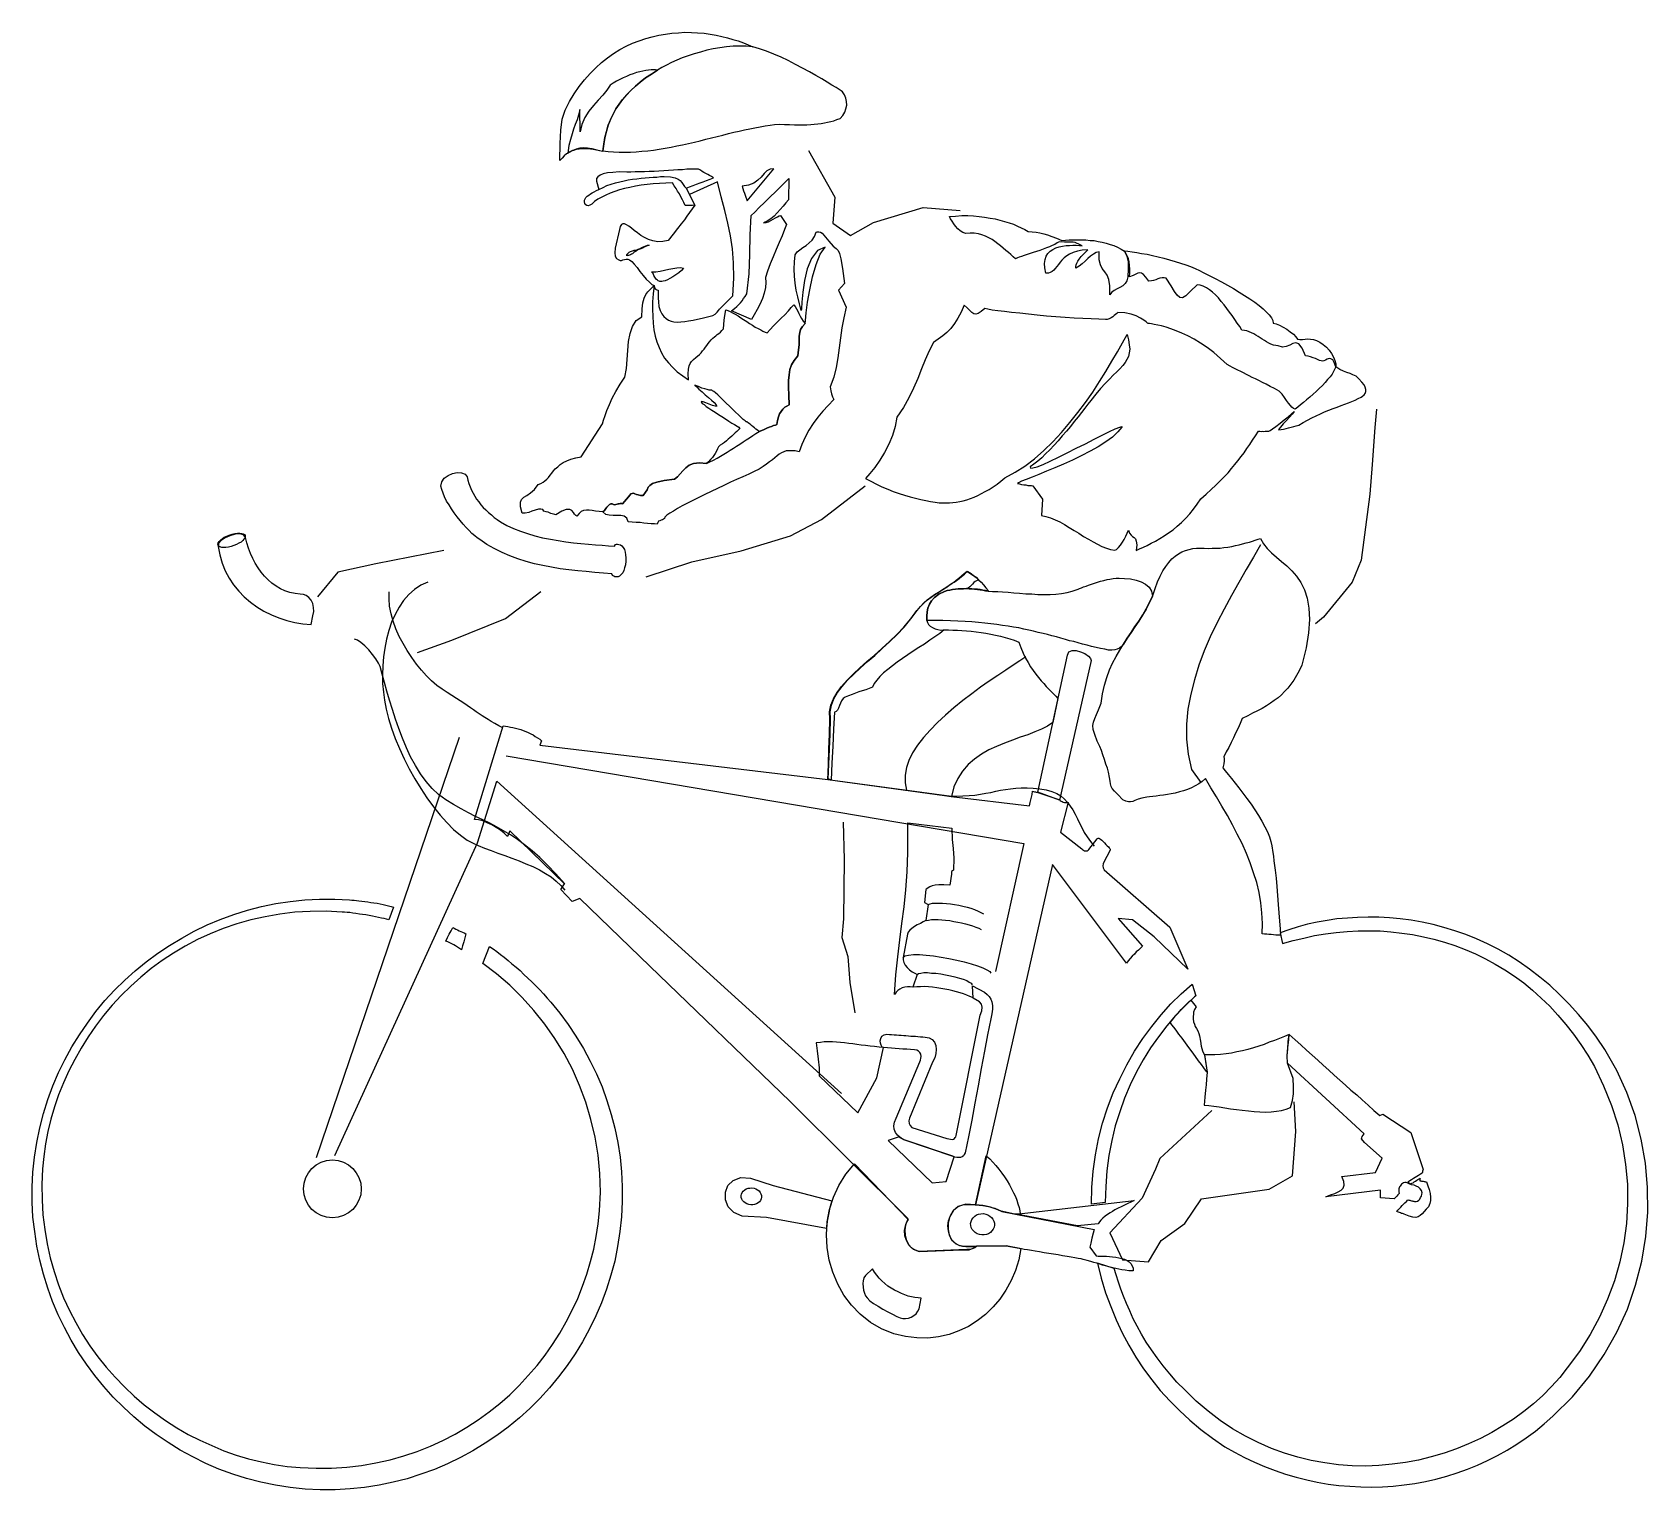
# Model space of a CAD drawing. Extents: x -87 to 83, y -84 to 69.
import ezdxf

# ---------------------------------------------------------------- set-up
doc = ezdxf.new("R2010")
doc.units = 0
doc.layers.get('0').update_dxf_attribs({"linetype": 'CONTINUOUS'})
for name, color, linetype in [('2', 7, 'CONTINUOUS'), ('3', 7, 'CONTINUOUS'), ('7', 7, 'CONTINUOUS')]:
    doc.layers.add(name, color=color, linetype=linetype)

msp = doc.modelspace()

# ---------------------------------------------------------------- linework, layer by layer
for p, q in [((-5.15, 56.63), (-2.4, 51.73)), ((-2.4, 51.73), (-2.6, 49.01)), ((1.7, 49.08), (6.9, 50.64)), ((6.9, 50.64), (10.79, 50.34)), ((-2.6, 49.01), (-0.75, 47.7)), ((-0.75, 47.7), (1.7, 49.08)), ((54.56, 29.45), (54.41, 27.51)), ((54.41, 27.51), (54.12, 23.63)), ((54.12, 23.63), (53.88, 20.52)), ((-3.78, 17.84), (0.79, 21.4)), ((53.88, 20.52), (52.97, 13.56)), ((-7.04, 16.13), (-3.78, 17.84)), ((-12.24, 14.57), (-7.04, 16.13)), ((-43.51, 14.59), (-50.65, 13.18)), ((-17.41, 13.4), (-12.24, 14.57)), ((-54.63, 12.3), (-56.78, 9.73)), ((-50.65, 13.18), (-54.63, 12.3)), ((-22.22, 11.81), (-17.41, 13.4)), ((52.97, 13.56), (52.01, 11.28)), ((-37.01, 7.46), (-33.28, 10.3)), ((52.01, 11.28), (49, 7.6)), ((-42.66, 5.15), (-37.01, 7.46)), ((49, 7.6), (48.16, 6.89)), ((-46.28, 3.86), (-42.66, 5.15)), ((-41.87, -5.07), (-56.93, -49.25)), ((-36.93, -7), (17.49, -16.19)), ((-39.97, -16.15), (-37.91, -9.67)), ((-37.91, -9.67), (-1.69, -42.49)), ((-1.5, -13.98), (-1.4, -17.89)), ((-54.96, -49.01), (-39.97, -16.15)), ((17.49, -16.19), (14.52, -29.65)), ((-1.4, -17.89), (-1.48, -24.14)), ((-1.48, -24.14), (-1.63, -26.08)), ((-1.63, -26.08), (-1, -28.08)), ((-1, -28.08), (-0.81, -30.83)), ((-0.81, -30.83), (-0.27, -34)), ((46.09, -46.49), (45.93, -43.35)), ((37.26, -44.26), (31.8, -49.31)), ((45.73, -51.15), (46.09, -46.49)), ((31.32, -50.45), (29.92, -53.47)), ((31.8, -49.31), (31.32, -50.45)), ((36.17, -53.55), (43.28, -52.53)), ((43.28, -52.53), (45.73, -51.15)), ((29.92, -53.47), (26.52, -57.12)), ((34.41, -56.15), (36.17, -53.55)), ((26.52, -57.12), (27.87, -59.96)), ((31.93, -57.92), (34.41, -56.15)), ((30.59, -60.16), (31.93, -57.92)), ((27.87, -59.96), (30.59, -60.16))]:
    msp.add_line(p, q)
msp.add_circle((-55.22, -52.51), 3.04)
at = {"layer": '2', "linetype": 'CONTINUOUS'}
msp.add_lwpolyline([(-3.08, -9.44), (-3.03, -7.86), (-2.96, -6.28), (-2.89, -4.71), (-2.84, -3.1), (-2.86, -2.38), (-2.73, -1.67), (-2.49, -1), (-2.1, -0.33), (-1.62, 0.31), (-1.05, 0.96), (-0.4, 1.6), (0.3, 2.25), (1.04, 2.91), (1.81, 3.57), (2.61, 4.28), (3.41, 5.01), (4.18, 5.76), (4.91, 6.55), (5.62, 7.41), (6.27, 8.29), (6.63, 8.72), (7, 9.08), (7.36, 9.41), (7.74, 9.69), (8.14, 9.97), (8.55, 10.23), (8.97, 10.51), (9.43, 10.79), (9.65, 10.94), (9.91, 11.11), (10.16, 11.28), (10.41, 11.45), (10.69, 11.65), (10.95, 11.87), (11.25, 12.11), (11.54, 12.38), (11.72, 12.27), (11.88, 12.18), (12.04, 12.07), (12.2, 11.97), (12.34, 11.86), (12.47, 11.75), (12.61, 11.62), (12.74, 11.49), (12.57, 11.43), (12.39, 11.35), (12.24, 11.22), (12.11, 11.06), (11.95, 10.91), (11.8, 10.77), (11.65, 10.64), (11.45, 10.59), (11.16, 10.58), (10.87, 10.58), (10.58, 10.55), (10.29, 10.53), (10, 10.48), (9.71, 10.43), (9.44, 10.38), (9.15, 10.3), (8.55, 9.99), (8.1, 9.66), (7.78, 9.3), (7.56, 8.94), (7.41, 8.54), (7.33, 8.14), (7.3, 7.69), (7.29, 7.23), (7.35, 7.03), (7.47, 6.83), (7.65, 6.65), (7.9, 6.49), (8.16, 6.37), (8.46, 6.28), (8.77, 6.23), (9.11, 6.25), (8.65, 5.88), (8.14, 5.51), (7.59, 5.15), (7.03, 4.76), (6.45, 4.39), (5.87, 4.01), (5.29, 3.62), (4.73, 3.25), (4.18, 2.86), (3.67, 2.47), (3.19, 2.1), (2.75, 1.73), (2.36, 1.35), (2.02, 0.97), (1.75, 0.6), (1.58, 0.23), (1.21, 0.09), (0.87, -0.05), (0.5, -0.17), (0.15, -0.28), (-0.22, -0.42), (-0.56, -0.54), (-0.93, -0.68), (-1.3, -0.82), (-1.51, -0.97), (-1.67, -1.2), (-1.78, -1.46), (-1.9, -1.71), (-1.99, -1.97), (-2.1, -2.18), (-2.23, -2.33), (-2.43, -2.39), (-2.51, -4.18), (-2.6, -5.97), (-2.69, -7.77), (-2.78, -9.56), (-2.85, -9.53), (-2.92, -9.5), (-3.01, -9.44), (-3.08, -9.44)], dxfattribs=at)
at = {"layer": '3', "linetype": 'CONTINUOUS'}
msp.add_lwpolyline([(28.6, 43.35), (28.63, 43.78), (28.63, 44.17), (28.61, 44.55), (28.55, 44.92), (28.48, 45.26), (28.35, 45.55), (28.21, 45.83), (28.06, 46.08), (28.44, 46.05), (28.89, 45.99), (29.36, 45.91), (29.88, 45.82), (30.45, 45.73), (31.02, 45.59), (31.61, 45.45), (32.2, 45.31), (32.81, 45.15), (33.39, 44.98), (33.95, 44.8), (34.52, 44.61), (35.03, 44.43), (35.52, 44.22), (35.96, 44.02), (36.35, 43.82), (36.97, 43.51), (37.62, 43.18), (38.27, 42.84), (38.91, 42.48), (39.53, 42.12), (40.13, 41.76), (40.7, 41.41), (41.25, 41.06), (41.77, 40.71), (42.23, 40.36), (42.65, 40.01), (42.99, 39.68), (43.3, 39.37), (43.52, 39.06), (43.66, 38.76), (43.71, 38.5), (44.02, 38.4), (44.37, 38.26), (44.76, 38.06), (45.15, 37.84), (45.51, 37.57), (45.83, 37.33), (46.1, 37.05), (46.27, 36.79), (46.53, 36.77), (46.8, 36.78), (47.06, 36.81), (47.35, 36.83), (47.64, 36.81), (47.95, 36.76), (48.27, 36.67), (48.62, 36.5), (48.96, 36.25), (49.3, 35.96), (49.59, 35.66), (49.85, 35.3), (50.06, 34.93), (50.2, 34.58), (50.3, 34.21), (50.3, 33.9), (50.14, 34.37), (49.97, 34.64), (49.78, 34.75), (49.59, 34.77), (49.4, 34.71), (49.22, 34.6), (49.05, 34.52), (48.9, 34.49), (48.76, 34.52), (48.57, 34.58), (48.36, 34.67), (48.15, 34.76), (47.9, 34.85), (47.64, 34.94), (47.38, 35.01), (47.12, 35.05), (46.75, 35.87), (46.4, 36.3), (46.1, 36.42), (45.78, 36.35), (45.46, 36.18), (45.09, 36.02), (44.7, 35.95), (44.25, 36.11), (43.99, 36.15), (43.73, 36.19), (43.48, 36.28), (43.24, 36.4), (43.01, 36.51), (42.78, 36.65), (42.55, 36.79), (42.35, 36.95), (42.12, 37.08), (41.89, 37.22), (41.66, 37.36), (41.43, 37.47), (41.2, 37.58), (40.94, 37.68), (40.68, 37.72), (40.42, 37.76), (40.19, 38.12), (39.93, 38.5), (39.67, 38.87), (39.39, 39.28), (39.13, 39.66), (38.85, 40.04), (38.54, 40.42), (38.25, 40.78), (37.95, 41.14), (37.66, 41.45), (37.34, 41.73), (37.03, 42), (36.71, 42.19), (36.36, 42.36), (36.03, 42.48), (35.7, 42.53), (35.03, 41.84), (34.53, 41.37), (34.16, 41.16), (33.9, 41.18), (33.63, 41.42), (33.35, 41.82), (32.98, 42.42), (32.47, 43.21), (32.23, 43.27), (32.02, 43.26), (31.8, 43.21), (31.57, 43.13), (31.38, 43.05), (31.13, 42.97), (30.91, 42.92), (30.65, 42.91), (30.32, 43.34), (30.08, 43.6), (29.87, 43.76), (29.68, 43.78), (29.49, 43.74), (29.26, 43.64), (28.97, 43.49), (28.6, 43.35)], dxfattribs=at)
at = {"layer": '7', "linetype": 'CONTINUOUS'}
for points in [[(-30.47, 56.37), (-30.6, 56.29), (-30.83, 56.09), (-31.06, 55.84), (-31.3, 55.57), (-31.28, 57.39), (-31.2, 58.78), (-31.04, 59.92), (-30.75, 60.88), (-30.28, 61.78), (-29.78, 62.6), (-29.25, 63.38), (-28.69, 64.08), (-28.11, 64.73), (-27.52, 65.33), (-26.92, 65.89), (-26.29, 66.39), (-25.65, 66.85), (-25, 67.25), (-24.32, 67.61), (-23.65, 67.92), (-22.96, 68.18), (-22.27, 68.41), (-21.59, 68.6), (-20.9, 68.76), (-20.2, 68.88), (-19.52, 68.97), (-18.82, 69.01), (-18.15, 69.06), (-17.46, 69.03), (-16.81, 69.01), (-16.14, 68.96), (-15.5, 68.86), (-14.86, 68.76), (-14.25, 68.62), (-13.66, 68.48), (-13.1, 68.32), (-12.54, 68.16), (-12, 67.95), (-11.51, 67.74), (-11.02, 67.54), (-11.69, 67.59), (-12.39, 67.62), (-13.08, 67.6), (-13.78, 67.53), (-14.46, 67.44), (-15.16, 67.32), (-15.85, 67.18), (-16.51, 66.99), (-17.17, 66.8), (-17.81, 66.59), (-18.42, 66.37), (-18.99, 66.13), (-19.56, 65.88), (-20.09, 65.61), (-20.59, 65.36), (-21.04, 65.08), (-21.04, 65.08)], [(-1.58, 62.82), (-1.71, 62.9), (-1.94, 63.04), (-2.26, 63.26), (-2.7, 63.5), (-3.18, 63.81), (-3.75, 64.16), (-4.37, 64.52), (-5.06, 64.91), (-5.78, 65.3), (-6.51, 65.69), (-7.28, 66.08), (-8.04, 66.45), (-8.81, 66.77), (-9.57, 67.07), (-10.32, 67.34), (-11.02, 67.54), (-11.69, 67.59), (-12.39, 67.62), (-13.08, 67.6), (-13.78, 67.53), (-14.46, 67.44), (-15.16, 67.32), (-15.85, 67.18), (-16.51, 66.99), (-17.17, 66.8), (-17.81, 66.59), (-18.42, 66.37), (-18.99, 66.13), (-19.56, 65.88), (-20.09, 65.61), (-20.59, 65.36), (-21.04, 65.08), (-21.67, 64.67), (-22.28, 64.26), (-22.84, 63.83), (-23.35, 63.39), (-23.84, 62.94), (-24.28, 62.5), (-24.7, 62), (-25.07, 61.5), (-25.4, 61), (-25.7, 60.45), (-25.96, 59.89), (-26.2, 59.29), (-26.39, 58.68), (-26.56, 58.02), (-26.68, 57.33), (-26.79, 56.6), (-26.22, 56.53), (-25.64, 56.49), (-25.07, 56.45), (-24.47, 56.45), (-23.87, 56.47), (-23.27, 56.5), (-22.67, 56.55), (-22.06, 56.6), (-21.46, 56.68), (-20.85, 56.77), (-20.22, 56.87), (-19.61, 56.99), (-19, 57.11), (-18.4, 57.24), (-17.76, 57.38), (-17.15, 57.52), (-16.54, 57.67), (-15.95, 57.82), (-15.34, 57.96), (-14.76, 58.11), (-14.15, 58.26), (-13.58, 58.41), (-13, 58.55), (-12.44, 58.68), (-11.88, 58.8), (-11.32, 58.93), (-10.78, 59.03), (-10.25, 59.14), (-9.71, 59.24), (-9.2, 59.3), (-8.72, 59.38), (-8.23, 59.42), (-7.66, 59.37), (-7.14, 59.36), (-6.64, 59.32), (-6.18, 59.33), (-5.72, 59.32), (-5.32, 59.34), (-4.91, 59.36), (-4.54, 59.4), (-4.18, 59.45), (-3.82, 59.49), (-3.48, 59.56), (-3.14, 59.61), (-2.82, 59.7), (-2.48, 59.77), (-2.16, 59.89), (-1.82, 59.99), (-1.55, 60.3), (-1.33, 60.67), (-1.21, 61.02), (-1.13, 61.4), (-1.15, 61.78), (-1.22, 62.15), (-1.36, 62.49), (-1.58, 62.82)], [(-29.15, 58.6), (-29.19, 60.95), (-29.33, 60.36), (-29.49, 59.85), (-29.67, 59.36), (-29.85, 58.89), (-30.01, 58.38), (-30.19, 57.81), (-30.34, 57.15), (-30.47, 56.35), (-29.97, 56.62), (-29.55, 56.81), (-29.16, 56.9), (-28.77, 56.94), (-28.39, 56.91), (-27.94, 56.83), (-27.42, 56.72), (-26.79, 56.58), (-26.68, 57.31), (-26.56, 58), (-26.39, 58.65), (-26.2, 59.29), (-25.96, 59.87), (-25.7, 60.45), (-25.4, 61), (-25.07, 61.5), (-24.7, 62), (-24.28, 62.47), (-23.84, 62.94), (-23.35, 63.39), (-22.84, 63.83), (-22.28, 64.26), (-21.67, 64.67), (-21.04, 65.08), (-21.23, 65.12), (-21.47, 65.12), (-21.71, 65.11), (-21.97, 65.08), (-22.26, 65.06), (-22.58, 64.98), (-22.9, 64.91), (-23.24, 64.82), (-23.58, 64.7), (-23.93, 64.58), (-24.3, 64.42), (-24.65, 64.28), (-25, 64.11), (-25.35, 63.92), (-25.7, 63.73), (-26.02, 63.52), (-26.35, 62.99), (-26.78, 62.45), (-27.27, 61.91), (-27.77, 61.35), (-28.25, 60.76), (-28.66, 60.1), (-28.97, 59.38), (-29.15, 58.6)], [(-29.97, 56.62), (-29.82, 56.68), (-29.55, 56.76), (-29.26, 56.81), (-29, 56.84), (-28.71, 56.86), (-28.4, 56.84), (-28.09, 56.82), (-27.78, 56.77), (-27.45, 56.72), (-27.12, 56.65), (-26.79, 56.58), (-26.68, 57.31), (-26.56, 58), (-26.39, 58.65), (-26.2, 59.29), (-25.96, 59.87), (-25.7, 60.45), (-25.4, 61), (-25.07, 61.5), (-24.7, 62), (-24.28, 62.47), (-23.84, 62.94), (-23.35, 63.39), (-22.84, 63.83), (-22.28, 64.26), (-21.67, 64.67), (-21.04, 65.08), (-21.04, 65.08), (-21.04, 65.08)], [(-29.97, 56.62), (-30.07, 56.58), (-30.34, 56.46), (-30.47, 56.37)], [(-16.72, 54.69), (-17.1, 54.67), (-17.51, 54.68), (-17.94, 54.66), (-18.4, 54.62), (-18.88, 54.61), (-19.36, 54.58), (-19.87, 54.54), (-20.38, 54.51), (-20.88, 54.47), (-21.39, 54.44), (-21.89, 54.43), (-22.4, 54.4), (-22.9, 54.39), (-23.38, 54.38), (-23.84, 54.36), (-24.27, 54.37), (-25.06, 54.38), (-25.73, 54.34), (-26.29, 54.28), (-26.75, 54.2), (-27.07, 54.06), (-27.3, 53.88), (-27.44, 53.68), (-27.43, 53.41), (-27.19, 52.55), (-26.76, 52.76), (-26.34, 52.95), (-25.9, 53.1), (-25.46, 53.24), (-24.99, 53.35), (-24.55, 53.46), (-24.12, 53.54), (-23.66, 53.61), (-23.22, 53.67), (-22.76, 53.73), (-22.32, 53.77), (-21.92, 53.79), (-21.48, 53.83), (-21.1, 53.84), (-20.71, 53.89), (-20.32, 53.9), (-19.68, 53.88), (-19.18, 53.77), (-18.86, 53.63), (-18.63, 53.47), (-18.46, 53.26), (-18.33, 53.06), (-18.2, 52.86), (-18.02, 52.68), (-17.65, 52.82), (-17.28, 52.96), (-16.93, 53.1), (-16.56, 53.24), (-16.22, 53.36), (-15.87, 53.5), (-15.5, 53.64), (-15.13, 53.78), (-15.36, 53.89), (-15.57, 54), (-15.75, 54.11), (-15.96, 54.22), (-16.15, 54.33), (-16.33, 54.44), (-16.51, 54.58), (-16.72, 54.69)], [(-12.13, 52.9), (-11.98, 52.41), (-11.88, 52.14), (-11.78, 51.85), (-11.6, 51.35), (-8.8, 54.71), (-9.19, 54.67), (-9.52, 54.5), (-9.8, 54.21), (-10.12, 53.85), (-10.48, 53.52), (-10.91, 53.19), (-11.45, 53), (-12.13, 52.9)], [(-17.1, 50.9), (-17.22, 50.89), (-17.34, 50.87), (-17.49, 50.86), (-17.61, 50.87), (-17.73, 50.86), (-17.87, 50.84), (-17.99, 50.85), (-18.11, 50.84), (-18.25, 51.16), (-18.4, 51.46), (-18.57, 51.78), (-18.71, 52.08), (-18.91, 52.36), (-19.08, 52.66), (-19.27, 52.94), (-19.46, 53.24), (-20.14, 53.22), (-20.81, 53.17), (-21.49, 53.13), (-22.12, 53.06), (-22.74, 52.99), (-23.35, 52.89), (-23.94, 52.76), (-24.5, 52.64), (-25.03, 52.49), (-25.53, 52.33), (-26.02, 52.15), (-26.47, 51.95), (-26.89, 51.74), (-27.29, 51.51), (-27.64, 51.27), (-27.95, 51.01), (-28.15, 50.88), (-28.33, 50.82), (-28.47, 50.85), (-28.58, 50.93), (-28.67, 51.06), (-28.7, 51.23), (-28.71, 51.4), (-28.65, 51.56), (-28.55, 51.7), (-28.42, 51.83), (-28.26, 51.94), (-28.09, 52.07), (-27.91, 52.18), (-27.69, 52.3), (-27.46, 52.43), (-27.19, 52.55), (-26.76, 52.76), (-26.34, 52.95), (-25.9, 53.1), (-25.46, 53.24), (-24.99, 53.35), (-24.55, 53.46), (-24.12, 53.54), (-23.66, 53.61), (-23.22, 53.67), (-22.76, 53.73), (-22.32, 53.77), (-21.92, 53.79), (-21.48, 53.83), (-21.1, 53.84), (-20.71, 53.89), (-20.32, 53.9), (-19.68, 53.88), (-19.18, 53.77), (-18.86, 53.63), (-18.63, 53.47), (-18.46, 53.26), (-18.33, 53.06), (-18.2, 52.86), (-18.02, 52.68), (-17.1, 50.9)], [(-14.5, 39.97), (-13.1, 41.37), (-13.01, 43.21), (-13.03, 44.82), (-13.13, 46.29), (-13.34, 47.65), (-13.62, 48.99), (-13.95, 50.33), (-14.33, 51.77), (-14.73, 53.36), (-17.66, 52), (-17.1, 50.9), (-17.39, 50.5), (-17.66, 50.13), (-17.93, 49.74), (-18.2, 49.36), (-18.54, 48.93), (-18.92, 48.43), (-19.37, 47.84), (-19.92, 47.16), (-20.48, 47.06), (-21.01, 47.05), (-21.51, 47.14), (-21.98, 47.29), (-22.39, 47.49), (-22.78, 47.71), (-23.15, 47.98), (-23.49, 48.22), (-23.78, 48.46), (-24.05, 48.67), (-24.3, 48.84), (-24.51, 48.92), (-24.68, 48.94), (-24.83, 48.85), (-24.97, 48.65), (-25.04, 48.32), (-25.47, 46.38), (-25.53, 45.88), (-25.49, 45.52), (-25.34, 45.29), (-25.11, 45.13), (-24.97, 45.07), (-24.83, 45.09), (-24.68, 45.13), (-24.51, 45.18), (-24.34, 45.22), (-24.15, 45.2), (-23.96, 45.14), (-23.73, 44.98), (-23.49, 44.7), (-23.18, 44.34), (-22.88, 43.93), (-22.53, 43.5), (-22.22, 43.12), (-21.88, 42.78), (-21.61, 42.54), (-21.38, 42.43), (-21.35, 42.21), (-21.24, 42.06), (-21.1, 42), (-20.96, 41.94), (-20.97, 41.49), (-20.95, 41.13), (-20.94, 40.74), (-20.9, 40.24), (-20.74, 39.82), (-20.58, 39.47), (-20.38, 39.19), (-20.13, 38.98), (-19.88, 38.82), (-19.6, 38.7), (-19.3, 38.63), (-18.94, 38.6), (-18.58, 38.62), (-18.17, 38.66), (-17.76, 38.73), (-17.29, 38.81), (-16.83, 38.92), (-16.32, 39.03), (-15.76, 39.15), (-15.2, 39.28), (-14.97, 39.43), (-14.76, 39.63), (-14.61, 39.81), (-14.5, 39.97)], [(-13.24, 39.78), (-12.94, 40.02), (-12.68, 40.24), (-12.47, 40.44), (-12.29, 40.64), (-12.13, 40.85), (-11.97, 41.07), (-11.81, 41.3), (-11.64, 41.58), (-11.39, 43.69), (-11.31, 45.72), (-11.27, 47.76), (-11.17, 49.81), (-10.8, 50.17), (-10.34, 50.63), (-9.77, 51.17), (-9.2, 51.75), (-8.63, 52.3), (-8.06, 52.84), (-7.59, 53.3), (-7.23, 53.68), (-7.25, 51.46), (-7.54, 51.14), (-7.83, 50.78), (-8.12, 50.42), (-8.44, 50.08), (-8.75, 49.75), (-9.11, 49.46), (-9.49, 49.2), (-9.88, 49.04), (-9.62, 49.07), (-9.35, 49.14), (-9.1, 49.27), (-8.85, 49.42), (-8.62, 49.55), (-8.42, 49.67), (-8.24, 49.76), (-8.1, 49.79), (-7.45, 48.86), (-7.66, 48.32), (-7.92, 47.67), (-8.22, 46.97), (-8.54, 46.23), (-8.86, 45.46), (-9.18, 44.72), (-9.45, 43.97), (-9.67, 43.3), (-9.64, 42.77), (-9.68, 42.22), (-9.82, 41.65), (-10, 41.07), (-10.27, 40.46), (-10.55, 39.91), (-10.85, 39.38), (-11.15, 38.88), (-13.24, 39.78)], [(9.66, 49.7), (10.31, 49.75), (10.96, 49.79), (11.61, 49.79), (12.2, 49.77), (12.8, 49.7), (13.37, 49.63), (13.94, 49.54), (14.46, 49.46), (14.97, 49.32), (15.47, 49.19), (15.94, 49.03), (16.4, 48.88), (16.82, 48.7), (17.21, 48.51), (17.61, 48.33), (17.95, 48.14), (18.38, 48.1), (18.79, 48.05), (19.19, 47.97), (19.59, 47.89), (19.99, 47.77), (20.43, 47.59), (20.92, 47.41), (21.48, 47.18), (21.86, 47.22), (22.27, 47.24), (22.7, 47.25), (23.14, 47.24), (23.57, 47.23), (24, 47.23), (24.45, 47.19), (24.88, 47.16), (25.3, 47.08), (25.73, 47), (26.15, 46.9), (26.58, 46.77), (26.97, 46.64), (27.34, 46.47), (27.71, 46.27), (28.06, 46.06), (28.33, 45.53), (28.45, 44.92), (28.47, 44.18), (28.41, 43.37), (28.32, 42.94), (28.13, 42.65), (27.9, 42.4), (27.6, 42.23), (27.3, 42.09), (27, 41.92), (26.72, 41.72), (26.53, 41.45), (26.53, 42.41), (26.42, 43.09), (26.24, 43.53), (26, 43.89), (25.74, 44.22), (25.55, 44.62), (25.42, 45.15), (25.41, 45.97), (25.1, 45.9), (24.8, 45.75), (24.49, 45.53), (24.21, 45.27), (23.93, 45), (23.62, 44.71), (23.31, 44.47), (22.96, 44.28), (22.97, 44.45), (23.01, 44.61), (23.07, 44.8), (23.16, 44.99), (23.32, 45.21), (23.53, 45.49), (23.82, 45.82), (24.21, 46.2), (23.63, 46.15), (23.12, 46.05), (22.68, 45.91), (22.3, 45.75), (22, 45.55), (21.72, 45.34), (21.49, 45.11), (21.3, 44.89), (21.12, 44.66), (20.96, 44.43), (20.8, 44.23), (20.64, 44.05), (20.46, 43.92), (20.26, 43.82), (20.07, 43.74), (19.8, 43.73), (19.7, 44.29), (19.66, 44.75), (19.72, 45.18), (19.84, 45.53), (20.03, 45.82), (20.26, 46.04), (20.54, 46.24), (20.87, 46.41), (21.21, 46.5), (21.55, 46.59), (21.94, 46.64), (22.3, 46.66), (22.66, 46.68), (23, 46.68), (23.33, 46.65), (23.62, 46.63), (23.29, 46.8), (23.04, 46.91), (22.88, 46.97), (22.68, 46.99), (22.49, 47), (22.21, 47), (21.78, 47.01), (21.2, 47.05), (21, 46.92), (20.75, 46.77), (20.48, 46.65), (20.18, 46.51), (19.86, 46.39), (19.51, 46.27), (19.17, 46.13), (18.82, 46.03), (18.48, 45.92), (18.16, 45.8), (17.84, 45.7), (17.52, 45.6), (17.25, 45.51), (17.01, 45.43), (16.81, 45.35), (16.63, 45.26), (16.38, 45.45), (16.11, 45.69), (15.87, 45.9), (15.6, 46.13), (15.33, 46.37), (15.04, 46.63), (14.76, 46.84), (14.45, 47.08), (14.15, 47.27), (13.8, 47.47), (13.46, 47.64), (13.08, 47.76), (12.71, 47.86), (12.28, 47.94), (11.85, 47.95), (11.39, 47.91), (11.09, 48.03), (10.79, 48.2), (10.54, 48.41), (10.32, 48.67), (10.13, 48.92), (9.96, 49.2), (9.78, 49.45), (9.66, 49.7)], [(-5.5, 38.45), (-5.48, 38.78), (-5.39, 39.57), (-5.26, 40.69), (-5.02, 41.99), (-4.73, 43.35), (-4.36, 44.65), (-3.92, 45.74), (-3.39, 46.49), (-4.2, 46.12), (-4.84, 45.3), (-5.29, 44.19), (-5.57, 42.96), (-5.76, 41.73), (-5.86, 40.71), (-5.89, 40.01), (-5.93, 39.82), (-6.11, 40.51), (-6.28, 41.24), (-6.44, 41.95), (-6.55, 42.7), (-6.64, 43.43), (-6.65, 44.17), (-6.64, 44.94), (-6.56, 45.67), (-6.35, 45.97), (-6.07, 46.21), (-5.74, 46.43), (-5.39, 46.66), (-5.08, 46.93), (-4.77, 47.22), (-4.52, 47.61), (-4.35, 48.07), (-4.25, 48.09), (-4.08, 48.08), (-3.89, 48.04), (-3.71, 47.95), (-3.03, 47.09), (-2.56, 46.59), (-2.25, 46.33), (-2.02, 46.12), (-1.88, 45.8), (-1.75, 45.24), (-1.59, 44.24), (-1.35, 42.67), (-1.98, 41.97), (-1.2, 40.16), (-1.45, 39.06), (-1.65, 37.99), (-1.78, 36.95), (-1.91, 35.9), (-2.06, 34.86), (-2.23, 33.84), (-2.5, 32.81), (-2.89, 31.78), (-2.82, 31.39), (-2.73, 31.05), (-2.63, 30.73), (-2.49, 30.46), (-3.08, 29.85), (-3.66, 29.25), (-4.18, 28.62), (-4.67, 27.93), (-5.1, 27.25), (-5.49, 26.51), (-5.84, 25.75), (-6.14, 24.95), (-6.54, 25.06), (-6.9, 25.08), (-7.23, 25.08), (-7.5, 25.06), (-7.74, 24.98), (-7.99, 24.85), (-8.22, 24.73), (-8.45, 24.55), (-8.68, 24.35), (-8.93, 24.13), (-9.24, 23.92), (-9.57, 23.68), (-9.92, 23.42), (-10.35, 23.14), (-10.85, 22.89), (-11.42, 22.62), (-12.04, 22.33), (-12.71, 22.05), (-13.36, 21.76), (-14.05, 21.43), (-14.72, 21.12), (-15.39, 20.81), (-16.07, 20.48), (-16.69, 20.17), (-17.31, 19.85), (-17.88, 19.56), (-18.43, 19.27), (-18.93, 18.99), (-19.36, 18.74), (-19.74, 18.5), (-20.04, 18.29), (-20.27, 18.09), (-20.31, 17.95), (-20.39, 17.88), (-20.51, 17.82), (-20.63, 17.78), (-20.78, 17.72), (-20.91, 17.66), (-21.01, 17.54), (-21.07, 17.36), (-21.36, 17.38), (-21.69, 17.4), (-22.07, 17.43), (-22.45, 17.48), (-22.86, 17.52), (-23.26, 17.55), (-23.69, 17.58), (-24.1, 17.61), (-24.26, 18), (-24.53, 18.19), (-24.89, 18.27), (-25.29, 18.27), (-25.7, 18.26), (-26.11, 18.29), (-26.48, 18.39), (-26.78, 18.65), (-26.62, 18.81), (-26.46, 18.99), (-26.35, 19.15), (-26.22, 19.3), (-26.09, 19.44), (-25.94, 19.5), (-25.78, 19.49), (-25.59, 19.38), (-25.42, 19.41), (-25.28, 19.45), (-25.15, 19.49), (-25.06, 19.5), (-24.96, 19.52), (-24.86, 19.54), (-24.77, 19.53), (-24.7, 19.5), (-24.49, 19.75), (-24.28, 20), (-24.07, 20.24), (-23.93, 20.4), (-23.83, 20.56), (-23.7, 20.6), (-23.56, 20.61), (-23.4, 20.55), (-23.23, 20.49), (-23.05, 20.43), (-22.81, 20.39), (-22.54, 20.39), (-22.28, 20.71), (-22.12, 20.98), (-22, 21.24), (-21.84, 21.44), (-21.56, 21.64), (-21.1, 21.79), (-20.34, 21.95), (-19.25, 22.09), (-18.94, 22.35), (-18.66, 22.64), (-18.37, 22.98), (-18.06, 23.29), (-17.7, 23.55), (-17.23, 23.73), (-16.63, 23.8), (-15.89, 23.73), (-15.52, 23.91), (-15.14, 24.1), (-14.77, 24.31), (-14.42, 24.5), (-14.07, 24.71), (-13.72, 24.93), (-13.39, 25.14), (-13.04, 25.35), (-12.71, 25.57), (-12.36, 25.78), (-12.03, 26.02), (-11.7, 26.24), (-11.35, 26.45), (-11.02, 26.67), (-10.69, 26.88), (-10.34, 27.09), (-10.07, 27.22), (-9.8, 27.32), (-9.52, 27.44), (-9.28, 27.54), (-9.05, 27.64), (-8.83, 27.72), (-8.63, 27.78), (-8.49, 27.84), (-8.41, 28.27), (-8.31, 28.64), (-8.19, 28.94), (-8.02, 29.22), (-7.84, 29.45), (-7.63, 29.65), (-7.43, 29.77), (-7.18, 29.9), (-7.22, 30.91), (-7.26, 31.75), (-7.25, 32.45), (-7.2, 33.07), (-7.11, 33.61), (-6.93, 34.1), (-6.66, 34.56), (-6.29, 35.06), (-6.19, 35.67), (-6.15, 36.22), (-6.14, 36.7), (-6.13, 37.11), (-6.08, 37.49), (-5.98, 37.82), (-5.79, 38.14), (-5.5, 38.45)], [(-23.47, 46.16), (-23.28, 46.17), (-23.08, 46.25), (-22.86, 46.33), (-22.66, 46.44), (-22.44, 46.54), (-22.24, 46.62), (-22.07, 46.68), (-21.9, 46.69), (-22.1, 46.61), (-22.35, 46.51), (-22.62, 46.38), (-22.87, 46.28), (-23.09, 46.18), (-23.27, 46.07), (-23.36, 46.03), (-23.39, 46.01), (-23.52, 45.9), (-23.65, 45.79), (-23.77, 45.73), (-23.87, 45.66), (-23.97, 45.62), (-24.07, 45.61), (-24.17, 45.59), (-24.24, 45.57), (-24.26, 45.62), (-24.25, 45.69), (-24.2, 45.78), (-24.12, 45.85), (-24.02, 45.94), (-23.87, 46.02), (-23.67, 46.1), (-23.47, 46.16)], [(-18.29, 44.28), (-18.51, 44.04), (-18.79, 43.79), (-19.09, 43.58), (-19.4, 43.36), (-19.72, 43.19), (-19.99, 43.04), (-20.24, 42.94), (-20.44, 42.89), (-20.58, 42.87), (-20.7, 42.86), (-20.8, 42.87), (-20.87, 42.89), (-20.96, 42.95), (-21.03, 43), (-21.12, 43.08), (-21.23, 43.21), (-21.32, 43.34), (-21.4, 43.51), (-21.5, 43.71), (-21.66, 43.89), (-21.22, 43.9), (-20.76, 43.97), (-20.3, 44.05), (-19.84, 44.16), (-19.4, 44.25), (-18.99, 44.31), (-18.6, 44.33), (-18.29, 44.28)], [(-26.78, 18.65), (-27.16, 18.7), (-27.54, 18.73), (-27.89, 18.78), (-28.22, 18.83), (-28.51, 18.83), (-28.8, 18.8), (-29.05, 18.68), (-29.28, 18.48), (-29.52, 18.19), (-29.63, 18.27), (-29.74, 18.42), (-29.87, 18.6), (-30.03, 18.78), (-30.26, 18.89), (-30.62, 18.89), (-31.08, 18.74), (-31.71, 18.35), (-31.83, 18.36), (-31.97, 18.4), (-32.09, 18.45), (-32.23, 18.49), (-32.37, 18.54), (-32.53, 18.61), (-32.74, 18.67), (-32.98, 18.71), (-33.09, 18.89), (-33.3, 18.95), (-33.56, 18.92), (-33.88, 18.83), (-34.23, 18.71), (-34.57, 18.59), (-34.94, 18.5), (-35.25, 18.5), (-35.44, 19.18), (-35.45, 19.66), (-35.33, 19.97), (-35.07, 20.19), (-34.77, 20.38), (-34.39, 20.64), (-33.98, 20.99), (-33.58, 21.54), (-33.31, 21.64), (-33.06, 21.76), (-32.86, 21.91), (-32.68, 22.09), (-32.5, 22.27), (-32.33, 22.5), (-32.15, 22.72), (-31.96, 22.95), (-31.78, 23.18), (-31.52, 23.4), (-31.27, 23.62), (-30.94, 23.83), (-30.57, 24.02), (-30.15, 24.18), (-29.63, 24.33), (-29.05, 24.43), (-26.8, 27.9), (-26.7, 28.28), (-26.54, 28.77), (-26.35, 29.31), (-26.09, 29.94), (-25.8, 30.61), (-25.41, 31.32), (-24.97, 32.06), (-24.46, 32.81), (-24.3, 33.71), (-24.22, 34.66), (-24.15, 35.62), (-24.08, 36.55), (-23.92, 37.4), (-23.67, 38.14), (-23.27, 38.76), (-22.66, 39.17), (-22.65, 39.98), (-22.57, 40.63), (-22.42, 41.12), (-22.25, 41.49), (-22.03, 41.78), (-21.8, 42.01), (-21.59, 42.23), (-21.38, 42.45), (-21.47, 41.57), (-21.54, 40.74), (-21.55, 39.95), (-21.53, 39.18), (-21.49, 38.48), (-21.4, 37.78), (-21.28, 37.12), (-21.09, 36.51), (-20.87, 35.92), (-20.6, 35.37), (-20.28, 34.82), (-19.89, 34.31), (-19.44, 33.85), (-18.95, 33.38), (-18.38, 32.95), (-17.77, 32.52), (-17.79, 33.17), (-17.76, 33.65), (-17.71, 34), (-17.61, 34.26), (-17.45, 34.46), (-17.25, 34.66), (-16.99, 34.88), (-16.63, 35.19), (-16.45, 35.37), (-16.29, 35.57), (-16.13, 35.75), (-15.98, 35.96), (-15.84, 36.14), (-15.71, 36.34), (-15.55, 36.52), (-15.39, 36.73), (-15.21, 36.91), (-15.05, 37.06), (-14.9, 37.17), (-14.75, 37.3), (-14.59, 37.41), (-14.42, 37.54), (-14.26, 37.7), (-14.1, 37.9), (-14.07, 38.35), (-14.01, 38.8), (-13.95, 39.28), (-13.86, 39.9), (-13.65, 39.83), (-13.39, 39.72), (-13.14, 39.58), (-12.86, 39.44), (-12.56, 39.25), (-12.26, 39.06), (-11.97, 38.87), (-11.65, 38.67), (-11.35, 38.46), (-11.05, 38.27), (-10.76, 38.08), (-10.46, 37.91), (-10.18, 37.77), (-9.95, 37.64), (-9.72, 37.55), (-9.51, 37.48), (-9.19, 37.82), (-8.83, 38.2), (-8.44, 38.58), (-8.03, 39), (-7.64, 39.38), (-7.27, 39.78), (-6.96, 40.12), (-6.7, 40.43), (-6.57, 40.23), (-6.42, 40.01), (-6.29, 39.76), (-6.17, 39.51), (-6.04, 39.23), (-5.89, 38.98), (-5.7, 38.7), (-5.5, 38.45), (-5.79, 38.14), (-5.98, 37.82), (-6.08, 37.49), (-6.13, 37.11), (-6.14, 36.7), (-6.15, 36.22), (-6.19, 35.67), (-6.29, 35.06), (-6.66, 34.56), (-6.93, 34.1), (-7.11, 33.61), (-7.2, 33.07), (-7.25, 32.45), (-7.26, 31.75), (-7.22, 30.91), (-7.18, 29.9), (-7.43, 29.77), (-7.63, 29.65), (-7.84, 29.45), (-8.02, 29.22), (-8.19, 28.94), (-8.31, 28.64), (-8.41, 28.27), (-8.49, 27.84), (-8.63, 27.78), (-8.83, 27.72), (-9.05, 27.64), (-9.28, 27.54), (-9.52, 27.44), (-9.8, 27.32), (-10.07, 27.22), (-10.34, 27.09), (-10.5, 27.23), (-10.68, 27.36), (-10.84, 27.49), (-10.97, 27.6), (-11.13, 27.73), (-11.29, 27.86), (-11.47, 27.97), (-11.63, 28.1), (-11.7, 28.13), (-11.81, 28.21), (-12.02, 28.37), (-12.24, 28.58), (-12.51, 28.84), (-12.82, 29.13), (-13.14, 29.44), (-13.47, 29.78), (-13.81, 30.09), (-14.12, 30.4), (-14.41, 30.68), (-14.7, 30.95), (-14.92, 31.15), (-15.1, 31.31), (-15.24, 31.39), (-15.29, 31.42), (-15.33, 31.43), (-15.43, 31.43), (-15.6, 31.45), (-15.81, 31.51), (-16.07, 31.58), (-16.37, 31.67), (-16.72, 31.82), (-17.09, 31.97), (-16.91, 31.78), (-16.67, 31.55), (-16.35, 31.26), (-16.02, 30.97), (-15.68, 30.68), (-15.34, 30.4), (-15.07, 30.14), (-14.85, 29.9), (-14.79, 29.75), (-14.96, 29.77), (-15.24, 29.84), (-15.59, 29.98), (-15.94, 30.13), (-16.24, 30.22), (-16.43, 30.26), (-16.41, 30.16), (-16.32, 30.06), (-16.14, 29.93), (-15.92, 29.74), (-15.64, 29.56), (-15.32, 29.34), (-14.98, 29.12), (-14.62, 28.88), (-14.25, 28.66), (-13.88, 28.42), (-13.52, 28.2), (-13.2, 27.98), (-12.92, 27.82), (-12.67, 27.65), (-12.49, 27.54), (-12.4, 27.46), (-12.35, 27.44), (-12.51, 27.28), (-12.69, 27.1), (-12.87, 26.95), (-13.05, 26.77), (-13.23, 26.62), (-13.41, 26.44), (-13.61, 26.29), (-13.79, 26.13), (-14, 25.96), (-14.2, 25.8), (-14.43, 25.65), (-14.63, 25.5), (-14.72, 25.27), (-14.81, 25.03), (-14.95, 24.8), (-15.09, 24.58), (-15.24, 24.37), (-15.45, 24.15), (-15.66, 23.92), (-15.89, 23.73), (-16.63, 23.8), (-17.23, 23.73), (-17.7, 23.55), (-18.06, 23.29), (-18.37, 22.98), (-18.66, 22.64), (-18.94, 22.35), (-19.25, 22.09), (-20.34, 21.95), (-21.1, 21.79), (-21.56, 21.64), (-21.84, 21.44), (-22, 21.24), (-22.12, 20.98), (-22.28, 20.71), (-22.54, 20.39), (-22.81, 20.39), (-23.05, 20.43), (-23.23, 20.49), (-23.4, 20.55), (-23.56, 20.61), (-23.7, 20.6), (-23.83, 20.56), (-23.93, 20.4), (-24.07, 20.24), (-24.28, 20), (-24.49, 19.75), (-24.7, 19.5), (-24.77, 19.53), (-24.86, 19.54), (-24.96, 19.52), (-25.06, 19.5), (-25.15, 19.49), (-25.28, 19.45), (-25.42, 19.41), (-25.59, 19.38), (-25.78, 19.49), (-25.94, 19.5), (-26.09, 19.44), (-26.22, 19.3), (-26.35, 19.15), (-26.46, 18.99), (-26.62, 18.81), (-26.78, 18.65)], [(52.95, 30.7), (53.11, 30.81), (53.26, 30.94), (53.37, 31.1), (53.46, 31.31), (53.45, 31.53), (53.39, 31.75), (53.27, 32.02), (53.03, 32.28), (52.72, 32.64), (52.43, 32.9), (52.1, 33.07), (51.8, 33.19), (51.45, 33.31), (51.1, 33.43), (50.71, 33.63), (50.3, 33.9), (50.21, 33.67), (50.07, 33.41), (49.9, 33.14), (49.69, 32.84), (49.43, 32.55), (49.16, 32.24), (48.88, 31.92), (48.56, 31.61), (48.23, 31.3), (47.9, 31.01), (47.56, 30.7), (47.23, 30.42), (46.9, 30.15), (46.59, 29.89), (46.31, 29.67), (46.03, 29.45), (45.86, 29.51), (45.68, 29.65), (45.53, 29.83), (45.33, 30.08), (45.11, 30.36), (44.9, 30.69), (44.64, 31.02), (44.33, 31.35), (43.84, 31.61), (43.4, 31.83), (42.96, 32.06), (42.57, 32.25), (42.2, 32.45), (41.86, 32.62), (41.51, 32.79), (41.19, 32.96), (40.89, 33.1), (40.59, 33.27), (40.31, 33.41), (40.01, 33.55), (39.73, 33.69), (39.45, 33.83), (39.18, 33.97), (38.88, 34.14), (38.16, 34.79), (37.46, 35.4), (36.76, 35.93), (36.08, 36.39), (35.39, 36.8), (34.74, 37.14), (34.09, 37.43), (33.51, 37.69), (32.95, 37.89), (32.44, 38.05), (31.97, 38.19), (31.57, 38.29), (31.21, 38.36), (30.93, 38.41), (30.72, 38.45), (30.57, 38.46), (30.51, 38.49), (30.35, 38.62), (30.1, 38.81), (29.75, 39.02), (29.29, 39.25), (28.76, 39.43), (28.12, 39.56), (27.38, 39.61), (27.27, 39.52), (27.12, 39.39), (26.99, 39.28), (26.84, 39.15), (26.66, 39.04), (26.46, 38.94), (26.27, 38.88), (26.08, 38.87), (25.36, 38.9), (24.57, 38.94), (23.71, 38.98), (22.78, 39.02), (21.83, 39.1), (20.85, 39.17), (19.87, 39.24), (18.89, 39.34), (17.97, 39.43), (17.06, 39.53), (16.21, 39.62), (15.45, 39.7), (14.76, 39.77), (14.16, 39.87), (13.72, 39.95), (13.38, 40.02), (13, 39.71), (12.7, 39.52), (12.45, 39.44), (12.24, 39.48), (12.04, 39.62), (11.81, 39.83), (11.54, 40.09), (11.21, 40.38), (10.89, 39.66), (10.55, 39.01), (10.2, 38.44), (9.82, 37.94), (9.41, 37.52), (8.97, 37.14), (8.49, 36.79), (7.99, 36.47), (7.54, 35.57), (7.13, 34.62), (6.74, 33.67), (6.33, 32.67), (5.9, 31.67), (5.41, 30.65), (4.83, 29.61), (4.13, 28.59), (3.96, 27.64), (3.68, 26.68), (3.3, 25.78), (2.85, 24.9), (2.35, 24.07), (1.82, 23.32), (1.31, 22.69), (0.84, 22.17), (1.42, 21.87), (1.99, 21.56), (2.57, 21.3), (3.18, 21.04), (3.76, 20.8), (4.37, 20.59), (4.95, 20.4), (5.54, 20.24), (6.1, 20.1), (6.67, 19.96), (7.19, 19.85), (7.68, 19.76), (8.16, 19.68), (8.58, 19.62), (8.99, 19.59), (9.35, 19.59), (9.69, 19.61), (10.02, 19.63), (10.39, 19.68), (10.75, 19.75), (11.12, 19.82), (11.48, 19.93), (11.88, 20.07), (12.27, 20.21), (12.64, 20.37), (13.04, 20.58), (13.44, 20.79), (13.84, 21.02), (14.27, 21.3), (14.68, 21.58), (15.08, 21.89), (15.49, 22.24), (16.57, 22.81), (17.6, 23.47), (18.62, 24.23), (19.59, 25.1), (20.55, 26.01), (21.46, 26.99), (22.33, 28.03), (23.18, 29.09), (23.98, 30.16), (24.73, 31.25), (25.46, 32.35), (26.12, 33.42), (26.75, 34.48), (27.33, 35.47), (27.88, 36.43), (28.35, 37.31), (28.5, 36.72), (28.58, 36.21), (28.62, 35.75), (28.57, 35.37), (28.49, 35), (28.32, 34.67), (28.13, 34.35), (27.89, 34.03), (27.6, 33.7), (27.27, 33.36), (26.9, 33.01), (26.49, 32.61), (26.05, 32.14), (25.55, 31.62), (25.05, 31.04), (24.52, 30.36), (24.23, 29.97), (23.91, 29.56), (23.56, 29.11), (23.19, 28.64), (22.8, 28.14), (22.4, 27.64), (21.98, 27.15), (21.53, 26.65), (21.09, 26.13), (20.67, 25.66), (20.22, 25.19), (19.78, 24.75), (19.37, 24.35), (18.96, 23.97), (18.55, 23.66), (18.17, 23.38), (18.18, 23.24), (18.42, 23.27), (18.89, 23.4), (19.51, 23.64), (20.25, 23.99), (21.12, 24.4), (22.04, 24.86), (22.99, 25.34), (23.96, 25.82), (24.88, 26.28), (25.73, 26.72), (26.5, 27.09), (27.1, 27.38), (27.57, 27.56), (27.79, 27.64), (27.81, 27.57), (27.36, 27.05), (26.8, 26.52), (26.11, 26.02), (25.31, 25.5), (24.45, 25.02), (23.53, 24.56), (22.61, 24.1), (21.67, 23.67), (20.75, 23.28), (19.88, 22.92), (19.07, 22.59), (18.35, 22.29), (17.73, 22.05), (17.26, 21.87), (16.94, 21.72), (16.82, 21.64), (17.03, 21.6), (17.24, 21.53), (17.48, 21.49), (17.69, 21.48), (17.9, 21.44), (18.09, 21.42), (18.28, 21.41), (18.45, 21.39), (19.47, 20), (19.34, 18.26), (19.81, 18.15), (20.28, 18.02), (20.77, 17.82), (21.26, 17.59), (21.76, 17.31), (22.27, 17.01), (22.77, 16.71), (23.28, 16.4), (23.78, 16.08), (24.28, 15.78), (24.77, 15.5), (25.25, 15.25), (25.71, 15.02), (26.18, 14.82), (26.62, 14.69), (27.05, 14.61), (27.25, 14.71), (27.45, 14.91), (27.66, 15.16), (27.85, 15.46), (28.04, 15.76), (28.22, 16.1), (28.36, 16.43), (28.48, 16.73), (28.6, 16.41), (28.77, 16.2), (28.93, 16.07), (29.09, 15.96), (29.25, 15.81), (29.32, 15.56), (29.37, 15.18), (29.3, 14.58), (29.67, 14.75), (30.07, 14.93), (30.47, 15.12), (30.89, 15.35), (31.34, 15.58), (31.79, 15.86), (32.25, 16.13), (32.7, 16.46), (33.18, 16.78), (33.62, 17.16), (34.08, 17.55), (34.52, 17.98), (34.94, 18.45), (35.33, 18.94), (35.73, 19.47), (36.09, 20.04), (36.65, 20.52), (37.19, 21.01), (37.68, 21.45), (38.12, 21.9), (38.56, 22.35), (38.96, 22.77), (39.32, 23.2), (39.67, 23.63), (40.01, 24.03), (40.33, 24.46), (40.65, 24.87), (40.94, 25.3), (41.24, 25.74), (41.54, 26.19), (41.86, 26.65), (42.16, 27.13), (42.3, 27.12), (42.45, 27.11), (42.59, 27.12), (42.71, 27.11), (42.86, 27.13), (42.98, 27.14), (43.12, 27.13), (43.24, 27.15), (43.39, 27.21), (43.64, 27.38), (44, 27.64), (44.43, 27.97), (44.86, 28.32), (45.27, 28.65), (45.63, 28.95), (45.91, 29.22), (45.89, 29.15), (45.7, 28.93), (45.41, 28.61), (45.1, 28.25), (44.76, 27.89), (44.49, 27.55), (44.31, 27.35), (44.28, 27.26), (44.55, 27.31), (44.79, 27.36), (45.06, 27.42), (45.33, 27.49), (45.6, 27.54), (45.87, 27.62), (46.13, 27.69), (46.4, 27.77), (46.86, 28.05), (47.31, 28.3), (47.76, 28.53), (48.23, 28.76), (48.68, 28.96), (49.12, 29.17), (49.57, 29.35), (50.01, 29.51), (50.43, 29.67), (50.85, 29.83), (51.25, 29.99), (51.62, 30.13), (51.99, 30.27), (52.33, 30.41), (52.66, 30.56), (52.95, 30.7)], [(-39.72, 15.74), (-39.98, 15.91), (-40.25, 16.12), (-40.54, 16.38), (-40.83, 16.69), (-41.16, 17), (-41.47, 17.36), (-41.78, 17.75), (-42.11, 18.13), (-42.41, 18.54), (-42.69, 18.97), (-42.95, 19.39), (-43.21, 19.79), (-43.41, 20.22), (-43.58, 20.61), (-43.71, 21.01), (-43.81, 21.37), (-43.72, 21.82), (-43.45, 22.21), (-43.05, 22.49), (-42.58, 22.7), (-42.09, 22.78), (-41.64, 22.77), (-41.27, 22.62), (-41.05, 22.34), (-40.96, 21.97), (-40.86, 21.63), (-40.74, 21.29), (-40.6, 20.94), (-40.43, 20.62), (-40.24, 20.31), (-40.05, 19.99), (-39.83, 19.71), (-39.59, 19.4), (-39.35, 19.12), (-39.08, 18.86), (-38.79, 18.6), (-38.5, 18.34), (-38.21, 18.07), (-37.89, 17.84), (-37.55, 17.59), (-36.88, 17.23), (-36.18, 16.92), (-35.44, 16.62), (-34.69, 16.37), (-33.92, 16.14), (-33.12, 15.94), (-32.29, 15.78), (-31.49, 15.65), (-30.68, 15.52), (-29.87, 15.41), (-29.09, 15.32), (-28.3, 15.27), (-27.56, 15.19), (-26.85, 15.16), (-26.18, 15.1), (-25.54, 15.06), (-25.43, 15.22), (-25.33, 15.26), (-25.23, 15.25), (-25.09, 15.24), (-24.93, 15.2), (-24.77, 15.07), (-24.64, 14.92), (-24.51, 14.69), (-24.43, 14.42), (-24.38, 14.13), (-24.36, 13.82), (-24.36, 13.46), (-24.41, 13.1), (-24.49, 12.77), (-24.58, 12.49), (-24.69, 12.26), (-24.85, 12.06), (-25.01, 11.9), (-25.18, 11.82), (-25.35, 11.81), (-25.52, 11.82), (-25.63, 11.88), (-25.75, 11.98), (-25.83, 12.15), (-26.71, 12.22), (-27.62, 12.29), (-28.52, 12.38), (-29.42, 12.47), (-30.35, 12.57), (-31.25, 12.68), (-32.18, 12.85), (-33.07, 13.01), (-33.97, 13.2), (-34.84, 13.43), (-35.71, 13.71), (-36.57, 14.02), (-37.38, 14.37), (-38.19, 14.79), (-38.97, 15.23), (-39.72, 15.74)], [(-65.76, 16.3), (-65.47, 16.37), (-65.21, 16.4), (-64.96, 16.4), (-64.75, 16.39), (-64.59, 16.33), (-64.47, 16.27), (-64.38, 16.17), (-64.37, 16.05), (-64.4, 15.91), (-64.51, 15.77), (-64.64, 15.64), (-64.82, 15.48), (-65.04, 15.36), (-65.29, 15.23), (-65.57, 15.11), (-65.86, 15.01), (-66.15, 14.94), (-66.42, 14.91), (-66.66, 14.9), (-66.85, 14.92), (-67.04, 14.98), (-67.15, 15.04), (-67.24, 15.14), (-67.26, 15.26), (-67.22, 15.4), (-67.12, 15.54), (-66.98, 15.69), (-66.78, 15.85), (-66.58, 15.98), (-66.33, 16.1), (-66.06, 16.2), (-65.76, 16.3)], [(-58.59, 10), (-59.14, 10.07), (-59.68, 10.18), (-60.2, 10.36), (-60.68, 10.57), (-61.14, 10.84), (-61.57, 11.16), (-61.98, 11.5), (-62.36, 11.89), (-62.71, 12.33), (-63.03, 12.78), (-63.33, 13.26), (-63.58, 13.76), (-63.83, 14.28), (-64.03, 14.85), (-64.2, 15.39), (-64.35, 15.97), (-64.57, 16.23), (-64.95, 16.33), (-65.45, 16.3), (-65.99, 16.15), (-66.49, 15.92), (-66.92, 15.64), (-67.18, 15.33), (-67.23, 15.02), (-67.06, 14.12), (-66.81, 13.26), (-66.49, 12.44), (-66.06, 11.69), (-65.61, 10.99), (-65.06, 10.32), (-64.49, 9.73), (-63.84, 9.15), (-63.15, 8.67), (-62.42, 8.21), (-61.63, 7.83), (-60.84, 7.51), (-60.02, 7.23), (-59.18, 7.03), (-58.32, 6.89), (-57.44, 6.8), (-57.28, 7.72), (-57.17, 8.17), (-57.19, 8.6), (-57.28, 9.02), (-57.44, 9.36), (-57.68, 9.65), (-57.96, 9.86), (-58.26, 9.98), (-58.59, 10)], [(46.73, 2.53), (46.44, 1.95), (46.17, 1.44), (45.87, 0.96), (45.57, 0.53), (45.25, 0.12), (44.91, -0.24), (44.58, -0.57), (44.22, -0.88), (43.83, -1.19), (43.43, -1.47), (43, -1.72), (42.55, -2), (42.07, -2.25), (41.55, -2.52), (41.03, -2.77), (40.46, -3.06), (40.25, -3.58), (40.02, -4.09), (39.76, -4.6), (39.53, -5.11), (39.28, -5.59), (39.03, -6.1), (38.78, -6.58), (38.52, -7.09), (38.55, -7.28), (38.56, -7.52), (38.51, -7.83), (38.41, -8.26), (38.67, -8.56), (38.98, -8.95), (39.33, -9.38), (39.7, -9.86), (40.1, -10.37), (40.53, -10.93), (40.95, -11.49), (41.38, -12.08), (41.77, -12.68), (42.15, -13.26), (42.52, -13.86), (42.83, -14.44), (43.13, -14.99), (43.33, -15.51), (43.48, -16), (43.57, -16.44), (43.68, -17.14), (43.73, -17.53), (43.79, -18.01), (43.93, -19), (44.01, -19.85), (44.08, -20.74), (44.16, -21.68), (44.23, -22.6), (44.3, -23.51), (44.38, -24.38), (44.44, -25.16), (44.49, -25.85), (44.23, -25.83), (43.99, -25.84), (43.75, -25.8), (43.51, -25.78), (43.27, -25.76), (43.04, -25.72), (42.8, -25.73), (42.56, -25.71), (42.59, -24.61), (42.53, -23.5), (42.42, -22.44), (42.24, -21.37), (41.98, -20.32), (41.65, -19.29), (41.3, -18.25), (40.9, -17.24), (40.44, -16.22), (39.94, -15.23), (39.42, -14.25), (38.89, -13.25), (38.32, -12.28), (37.75, -11.3), (37.17, -10.34), (36.6, -9.37), (36.26, -9.68), (35.88, -9.94), (35.51, -10.15), (35.11, -10.36), (34.69, -10.52), (34.27, -10.68), (33.86, -10.79), (33.41, -10.9), (33, -10.99), (32.59, -11.05), (32.18, -11.12), (31.79, -11.16), (31.4, -11.23), (31.04, -11.25), (30.72, -11.3), (30.41, -11.34), (29.9, -11.45), (29.51, -11.56), (29.18, -11.68), (28.94, -11.78), (28.72, -11.84), (28.48, -11.82), (28.22, -11.75), (27.9, -11.61), (27.36, -11.07), (27.01, -10.7), (26.79, -10.42), (26.68, -10.2), (26.61, -9.95), (26.56, -9.66), (26.51, -9.28), (26.39, -8.69), (26.28, -8.3), (26.12, -7.86), (25.96, -7.39), (25.81, -6.9), (25.65, -6.43), (25.49, -6.01), (25.32, -5.66), (25.2, -5.44), (24.94, -4.75), (24.79, -4.21), (24.75, -3.8), (24.8, -3.44), (24.95, -3.07), (25.12, -2.65), (25.35, -2.14), (25.62, -1.46), (25.76, -0.49), (25.98, 0.43), (26.23, 1.25), (26.51, 2.04), (26.82, 2.76), (27.19, 3.45), (27.57, 4.12), (27.96, 4.76), (28.36, 5.38), (28.77, 5.97), (29.17, 6.59), (29.58, 7.18), (29.99, 7.82), (30.37, 8.46), (30.71, 9.13), (31.05, 9.85), (31.3, 10.6), (31.54, 11.3), (31.83, 11.9), (32.11, 12.45), (32.41, 12.91), (32.73, 13.34), (33.04, 13.7), (33.4, 13.98), (33.76, 14.25), (34.11, 14.46), (34.48, 14.6), (34.87, 14.71), (35.26, 14.8), (35.65, 14.85), (36.05, 14.84), (36.46, 14.83), (36.87, 14.8), (37.3, 14.82), (37.71, 14.83), (38.12, 14.85), (38.53, 14.92), (38.94, 14.96), (39.35, 15.02), (39.74, 15.11), (40.13, 15.2), (40.5, 15.29), (40.87, 15.39), (41.21, 15.48), (41.53, 15.58), (41.82, 15.67), (42.12, 15.77), (42.37, 15.87), (42.68, 15.3), (43.08, 14.81), (43.54, 14.35), (44.06, 13.9), (44.6, 13.45), (45.14, 12.98), (45.68, 12.46), (46.16, 11.89), (46.62, 11.24), (46.99, 10.46), (47.28, 9.58), (47.47, 8.54), (47.52, 7.33), (47.44, 5.95), (47.18, 4.36), (46.73, 2.53)], [(42.36, 15.18), (41.64, 13.89), (40.87, 12.58), (40.1, 11.23), (39.32, 9.85), (38.54, 8.44), (37.81, 7.01), (37.1, 5.53), (36.46, 4.04), (35.89, 2.55), (35.42, 1.01), (35.04, -0.52), (34.75, -2.08), (34.61, -3.65), (34.61, -5.24), (34.78, -6.83), (35.11, -8.44), (36.11, -9.81)], [(-3.13, -9.51), (-3.06, -7.9), (-3.01, -6.3), (-2.96, -4.7), (-2.91, -3.1), (-2.93, -2.38), (-2.8, -1.67), (-2.54, -0.99), (-2.15, -0.33), (-1.67, 0.31), (-1.09, 0.96), (-0.45, 1.61), (0.25, 2.25), (0.99, 2.91), (1.76, 3.57), (2.56, 4.28), (3.36, 5.01), (4.13, 5.77), (4.89, 6.55), (5.6, 7.41), (6.24, 8.29), (6.61, 8.72), (6.97, 9.08), (7.33, 9.41), (7.71, 9.69), (8.09, 9.98), (8.52, 10.23), (8.95, 10.51), (9.4, 10.79), (9.63, 10.94), (9.88, 11.11), (10.14, 11.28), (10.39, 11.48), (10.67, 11.7), (10.93, 11.92), (11.23, 12.16), (11.52, 12.43), (11.86, 12.23), (12.18, 11.99), (12.47, 11.78), (12.74, 11.52), (12.99, 11.26), (13.25, 10.98), (13.49, 10.67), (13.76, 10.34), (13.47, 10.38), (13.19, 10.43), (12.9, 10.48), (12.62, 10.52), (12.31, 10.54), (12.02, 10.57), (11.74, 10.59), (11.45, 10.59), (11.16, 10.58), (10.87, 10.58), (10.58, 10.55), (10.29, 10.53), (10, 10.48), (9.71, 10.43), (9.44, 10.38), (9.15, 10.3), (8.55, 9.99), (8.1, 9.66), (7.78, 9.3), (7.56, 8.94), (7.41, 8.54), (7.33, 8.14), (7.3, 7.69), (7.29, 7.23), (7.35, 7.03), (7.47, 6.83), (7.65, 6.65), (7.9, 6.49), (8.16, 6.37), (8.46, 6.28), (8.77, 6.23), (9.11, 6.25), (9.56, 6.24), (10.02, 6.23), (10.5, 6.22), (10.97, 6.19), (11.47, 6.15), (11.97, 6.11), (12.47, 6.05), (13, 5.99), (13.49, 5.9), (14.01, 5.81), (14.51, 5.7), (15.03, 5.59), (15.52, 5.46), (16.01, 5.3), (16.48, 5.15), (16.95, 4.97), (17.17, 4.38), (17.41, 3.81), (17.66, 3.28), (17.93, 2.81), (18.19, 2.38), (18.47, 1.98), (18.75, 1.59), (19.04, 1.24), (19.3, 0.91), (19.59, 0.6), (19.85, 0.31), (20.12, 0.03), (20.37, -0.23), (20.61, -0.46), (20.86, -0.72), (21.08, -0.95), (20.53, -3.5), (19.99, -3.87), (19.35, -4.18), (18.66, -4.46), (17.91, -4.77), (17.1, -5.04), (16.29, -5.34), (15.45, -5.66), (14.63, -6), (13.81, -6.37), (13.04, -6.82), (12.3, -7.34), (11.63, -7.91), (11.03, -8.59), (10.54, -9.36), (10.14, -10.24), (9.87, -11.25), (-3.13, -9.51)], [(-45.17, 11.27), (-45.91, 10.94), (-46.57, 10.48), (-47.19, 9.96), (-47.74, 9.33), (-48.2, 8.64), (-48.61, 7.86), (-48.99, 7.05), (-49.27, 6.18), (-49.53, 5.27), (-49.7, 4.34), (-49.84, 3.42), (-49.91, 2.47), (-49.93, 1.53), (-49.93, 0.6), (-49.85, -0.3), (-49.73, -1.14), (-49.56, -2.09), (-49.3, -3.07), (-48.99, -4.1), (-48.61, -5.16), (-48.17, -6.22), (-47.67, -7.29), (-47.13, -8.36), (-46.54, -9.41), (-45.92, -10.42), (-45.27, -11.4), (-44.6, -12.34), (-43.9, -13.21), (-43.19, -14.01), (-42.48, -14.73), (-41.76, -15.34), (-41.03, -15.87), (-40.48, -16.15), (-39.88, -16.41), (-39.22, -16.68), (-38.53, -16.95), (-37.83, -17.22), (-37.08, -17.46), (-36.33, -17.74), (-35.59, -18.03), (-34.87, -18.33), (-34.15, -18.64), (-33.45, -18.98), (-32.81, -19.35), (-32.22, -19.72), (-31.67, -20.15), (-31.18, -20.62), (-30.78, -21.1)], [(-37.29, -4.05), (-37.73, -3.82), (-38.12, -3.6), (-38.51, -3.38), (-38.85, -3.16), (-39.17, -2.97), (-39.47, -2.78), (-39.79, -2.57), (-40.09, -2.38), (-40.38, -2.16), (-40.7, -1.95), (-41.04, -1.7), (-41.38, -1.46), (-41.77, -1.22), (-42.18, -0.95), (-42.64, -0.65), (-43.14, -0.32), (-43.67, 0), (-44.22, 0.41), (-44.78, 0.88), (-45.31, 1.42), (-45.84, 2.02), (-46.37, 2.65), (-46.87, 3.34), (-47.34, 4.07), (-47.79, 4.82), (-48.19, 5.57), (-48.53, 6.37), (-48.81, 7.15), (-49.04, 7.94), (-49.2, 8.74), (-49.26, 9.51), (-49.25, 10.25)], [(31.02, 9.8), (30.71, 9.11), (30.35, 8.44), (29.96, 7.8), (29.58, 7.18), (29.17, 6.56), (28.77, 5.97), (28.36, 5.38), (27.96, 4.76), (27.77, 4.51), (27.54, 4.33), (27.32, 4.21), (27.05, 4.16), (26.74, 4.13), (26.4, 4.13), (26, 4.21), (25.55, 4.29), (25.08, 4.4), (24.61, 4.51), (24.14, 4.64), (23.67, 4.75), (23.22, 4.88), (22.75, 5.01), (22.3, 5.11), (21.86, 5.24), (21.39, 5.37), (20.92, 5.51), (20.45, 5.64), (19.98, 5.75), (19.51, 5.88), (19.01, 5.99), (18.52, 6.12), (18, 6.23), (17.48, 6.34), (16.96, 6.45), (16.39, 6.54), (15.83, 6.63), (15.26, 6.72), (14.64, 6.82), (14.02, 6.89), (13.38, 6.96), (12.72, 7.04), (12.02, 7.09), (11.31, 7.14), (10.54, 7.18), (9.78, 7.21), (8.99, 7.22), (8.15, 7.24), (7.29, 7.23), (7.3, 7.69), (7.33, 8.14), (7.41, 8.54), (7.56, 8.94), (7.78, 9.3), (8.1, 9.66), (8.55, 9.99), (9.15, 10.3), (9.44, 10.38), (9.71, 10.43), (10, 10.48), (10.29, 10.53), (10.58, 10.55), (10.87, 10.58), (11.16, 10.58), (11.45, 10.59), (11.74, 10.56), (12.02, 10.57), (12.31, 10.52), (12.62, 10.5), (12.9, 10.45), (13.19, 10.43), (13.47, 10.36), (13.75, 10.31), (14.21, 10.3), (14.74, 10.29), (15.26, 10.25), (15.83, 10.21), (16.43, 10.16), (17.05, 10.11), (17.69, 10.04), (18.33, 10.02), (18.95, 9.97), (19.6, 9.97), (20.25, 9.97), (20.85, 9.99), (21.45, 10.07), (22.04, 10.17), (22.58, 10.32), (23.09, 10.5), (23.22, 10.54), (23.36, 10.6), (23.56, 10.68), (23.78, 10.76), (24.03, 10.86), (24.3, 10.96), (24.6, 11.05), (24.92, 11.15), (25.24, 11.27), (25.56, 11.37), (25.9, 11.44), (26.24, 11.53), (26.55, 11.58), (26.9, 11.65), (27.21, 11.67), (27.5, 11.67), (28.09, 11.65), (28.71, 11.61), (29.3, 11.49), (29.84, 11.31), (30.3, 11.05), (30.66, 10.74), (30.92, 10.31), (31.02, 9.8)], [(-30.78, -20.46), (-31.71, -19.4), (-32.58, -18.48), (-33.4, -17.67), (-34.21, -16.96), (-35, -16.33), (-35.75, -15.79), (-36.48, -15.3), (-37.22, -14.87), (-37.96, -14.47), (-38.67, -14.08), (-39.41, -13.72), (-40.15, -13.35), (-40.89, -12.98), (-41.67, -12.56), (-42.48, -12.12), (-43.3, -11.6), (-44.05, -11.06), (-44.72, -10.41), (-45.36, -9.7), (-45.95, -8.88), (-46.48, -8), (-46.99, -7.08), (-47.44, -6.14), (-47.85, -5.15), (-48.23, -4.13), (-48.58, -3.12), (-48.91, -2.12), (-49.22, -1.13), (-49.48, -0.18), (-49.75, 0.73), (-49.97, 1.61), (-50.2, 2.39), (-50.37, 2.76), (-50.64, 3.22), (-50.99, 3.67), (-51.39, 4.14), (-51.79, 4.57), (-52.22, 4.92), (-52.58, 5.16), (-52.89, 5.26)], [(17.71, 3.4), (17.08, 2.99), (16.38, 2.54), (15.6, 2.02), (14.76, 1.46), (13.86, 0.86), (12.94, 0.21), (12.01, -0.46), (11.09, -1.18), (10.14, -1.93), (9.27, -2.7), (8.42, -3.47), (7.64, -4.28), (6.94, -5.06), (6.3, -5.88), (5.78, -6.68), (5.39, -7.49), (5.14, -8.21), (5.01, -9.02), (5.02, -9.83), (5.15, -10.59)], [(22.07, 3.6), (22.24, 3.94), (22.59, 4.09), (22.99, 4.08), (23.46, 3.95), (23.9, 3.75), (24.29, 3.5), (24.51, 3.25), (24.57, 3.03), (21.25, -11.66), (18.97, -10.82), (22.07, 3.6)], [(-3.13, -9.48), (-3.13, -9.48), (9.14, -11.15), (9.85, -11.25), (18.09, -12.26), (18.17, -11.9), (18.25, -11.48), (18.35, -11.06), (18.4, -10.72), (18.63, -10.77), (18.73, -10.77), (18.8, -10.8), (18.96, -10.84), (21.26, -11.61), (21.32, -11.69), (21.41, -11.74), (21.51, -11.8), (21.64, -11.86), (21.76, -11.89), (21.91, -11.9), (22.03, -11.88), (22.15, -11.87), (21.36, -15), (23.58, -16.75), (23.67, -16.83), (23.76, -16.91), (23.85, -16.96), (23.97, -16.97), (24.06, -16.98), (24.16, -16.96), (24.26, -16.92), (24.34, -16.83), (25.19, -15.72), (25.24, -15.67), (25.31, -15.63), (25.39, -15.64), (25.46, -15.67), (25.57, -15.75), (25.68, -15.85), (25.82, -15.98), (25.97, -16.14), (26.13, -16.32), (26.26, -16.45), (26.4, -16.55), (26.46, -16.65), (26.53, -16.73), (26.57, -16.81), (26.56, -16.88), (26.53, -16.97), (25.91, -18.17), (25.83, -18.36), (25.79, -18.54), (25.82, -18.76), (25.95, -18.96), (32.83, -25), (34.75, -29.43), (31.19, -26.02), (28.93, -24.22), (27.41, -24.09), (29.97, -27.01), (29.76, -27.21), (29.56, -27.41), (29.32, -27.61), (29.12, -27.83), (28.88, -28.06), (28.67, -28.3), (28.46, -28.55), (28.28, -28.8), (20.5, -18.41), (12.41, -54.19), (11.38, -54.13), (10.59, -54.36), (10.06, -54.83), (9.72, -55.42), (9.55, -56.11), (9.55, -56.78), (9.65, -57.36), (9.86, -57.81), (10.12, -58.09), (10.39, -58.3), (10.72, -58.45), (11.05, -58.52), (11.38, -58.57), (11.74, -58.57), (12.07, -58.57), (12.43, -58.58), (12.36, -58.64), (12.26, -58.71), (12.16, -58.77), (12.06, -58.81), (11.94, -58.83), (11.81, -58.87), (11.64, -58.88), (11.48, -58.89), (6.5, -59.09), (6.1, -58.96), (5.71, -58.74), (5.4, -58.38), (5.15, -57.95), (4.99, -57.44), (4.96, -56.89), (5.08, -56.27), (5.34, -55.64), (-7.08, -43.34), (-21.85, -29.11), (-29.2, -21.99), (-29.99, -22.31), (-31.19, -21.05), (-30.81, -20.43), (-36.57, -14.89), (-36.81, -15.47), (-37.14, -15.13), (-37.53, -14.82), (-37.98, -14.52), (-38.44, -14.25), (-38.93, -14.02), (-39.39, -13.84), (-39.86, -13.73), (-40.29, -13.67), (-37.27, -3.83), (-37.01, -3.88), (-36.75, -3.92), (-36.49, -3.96), (-36.23, -4.01), (-35.95, -4.08), (-35.69, -4.17), (-35.41, -4.24), (-35.15, -4.33), (-34.87, -4.45), (-34.62, -4.54), (-34.36, -4.68), (-34.11, -4.79), (-33.88, -4.95), (-33.65, -5.09), (-33.42, -5.25), (-33.22, -5.43), (-33.42, -5.88), (-3.13, -9.48), (-3.13, -9.48)], [(9.59, -11.23), (10.35, -11.24), (11.07, -11.2), (11.75, -11.16), (12.35, -11.11), (12.93, -11.01), (13.49, -10.93), (14.03, -10.83), (14.54, -10.72), (15.05, -10.61), (15.56, -10.53), (16.09, -10.45), (16.65, -10.4), (17.2, -10.37), (17.83, -10.37), (18.47, -10.39), (19.16, -10.45), (19.85, -10.55), (20.43, -10.73), (20.95, -10.94), (21.38, -11.21), (21.77, -11.53), (22.1, -11.89), (22.38, -12.27), (22.64, -12.67), (22.89, -13.12), (23.12, -13.6), (23.35, -14.07), (23.6, -14.54), (23.85, -15.04), (24.15, -15.52), (24.5, -16), (24.89, -16.49)], [(9.93, -14.59), (9.94, -15.77), (10.06, -16.73), (10.12, -17.75), (10.1, -19.01), (9.87, -19.16), (9.88, -19.43), (9.72, -20.59), (9.07, -20.54), (8.57, -20.55), (8.16, -20.59), (7.84, -20.67), (7.62, -20.77), (7.44, -20.85), (7.29, -20.96), (7.19, -21.05), (7.04, -22.4), (7.43, -22.62), (7.18, -24.31), (6.91, -24.45), (6.61, -24.62), (6.29, -24.77), (6.01, -24.94), (5.73, -25.13), (5.5, -25.31), (5.34, -25.51), (5.25, -25.74), (4.81, -28.18), (4.81, -28.44), (4.89, -28.71), (5.03, -28.99), (5.23, -29.24), (5.48, -29.48), (5.75, -29.69), (6.02, -29.85), (6.28, -29.97), (5.82, -31.3), (5.53, -31.28), (5.27, -31.28), (4.98, -31.31), (4.71, -31.38), (4.46, -31.51), (4.23, -31.66), (4.05, -31.84), (3.89, -32.07), (4.04, -30.01), (4.24, -28.11), (4.44, -26.33), (4.67, -24.6), (4.9, -22.86), (5.08, -21.08), (5.22, -19.2), (5.28, -17.14), (5.3, -14.05), (9.93, -14.59)], [(-38.71, -27.03), (-38.32, -27.29), (-37.94, -27.56), (-37.55, -27.86), (-37.14, -28.17), (-36.74, -28.52), (-36.33, -28.86), (-35.9, -29.2), (-35.48, -29.57), (-35.07, -29.96), (-34.65, -30.35), (-34.25, -30.74), (-33.82, -31.16), (-33.42, -31.57), (-33.02, -32.01), (-32.62, -32.45), (-32.25, -32.88), (-31.31, -34.03), (-30.41, -35.23), (-29.6, -36.46), (-28.81, -37.75), (-28.11, -39.07), (-27.45, -40.41), (-26.86, -41.8), (-26.34, -43.23), (-25.9, -44.68), (-25.53, -46.14), (-25.21, -47.63), (-24.97, -49.16), (-24.82, -50.7), (-24.75, -52.27), (-24.75, -53.83), (-24.82, -55.43), (-24.99, -57), (-25.22, -58.56), (-25.53, -60.1), (-25.93, -61.58), (-26.38, -63.05), (-26.92, -64.47), (-27.5, -65.87), (-28.18, -67.23), (-28.9, -68.57), (-29.67, -69.85), (-30.53, -71.08), (-31.44, -72.28), (-32.39, -73.43), (-33.41, -74.53), (-34.44, -75.58), (-35.55, -76.58), (-36.73, -77.54), (-37.92, -78.43), (-39.16, -79.25), (-40.44, -80.04), (-41.74, -80.76), (-43.11, -81.4), (-44.49, -81.99), (-45.9, -82.51), (-47.35, -82.97), (-48.81, -83.34), (-50.3, -83.66), (-51.83, -83.88), (-53.35, -84.05), (-54.92, -84.13), (-56.5, -84.13), (-58.07, -84.06), (-59.64, -83.89), (-61.21, -83.65), (-62.74, -83.34), (-64.25, -82.94), (-65.7, -82.5), (-67.14, -81.96), (-68.54, -81.37), (-69.9, -80.69), (-71.21, -79.97), (-72.5, -79.18), (-73.75, -78.34), (-74.93, -77.44), (-76.08, -76.46), (-77.18, -75.47), (-78.25, -74.4), (-79.24, -73.28), (-80.19, -72.12), (-81.08, -70.93), (-81.92, -69.69), (-82.69, -68.41), (-83.4, -67.09), (-84.04, -65.74), (-84.63, -64.36), (-85.15, -62.93), (-85.61, -61.48), (-85.98, -60.01), (-86.3, -58.53), (-86.52, -57), (-86.7, -55.48), (-86.77, -53.91), (-86.77, -52.33), (-86.7, -50.75), (-86.53, -49.16), (-86.29, -47.62), (-85.99, -46.09), (-85.58, -44.58), (-85.14, -43.13), (-84.6, -41.68), (-84.01, -40.29), (-83.34, -38.93), (-82.61, -37.59), (-81.82, -36.31), (-80.98, -35.08), (-80.08, -33.87), (-79.13, -32.72), (-78.11, -31.62), (-77.05, -30.58), (-75.94, -29.58), (-74.79, -28.64), (-73.57, -27.75), (-72.34, -26.91), (-71.06, -26.14), (-69.75, -25.42), (-68.39, -24.76), (-67, -24.19), (-65.59, -23.68), (-64.15, -23.21), (-62.68, -22.84), (-61.17, -22.52), (-59.67, -22.3), (-58.12, -22.13), (-56.56, -22.06), (-54.97, -22.06), (-53.4, -22.13), (-53.18, -22.15), (-52.94, -22.16), (-52.68, -22.21), (-52.42, -22.23), (-52.11, -22.27), (-51.8, -22.3), (-51.49, -22.34), (-51.16, -22.39), (-50.85, -22.44), (-50.52, -22.49), (-50.19, -22.56), (-49.88, -22.61), (-49.58, -22.68), (-49.3, -22.75), (-49.04, -22.82), (-48.78, -22.89), (-49.29, -24.24), (-49.52, -24.17), (-49.78, -24.1), (-50.04, -24.04), (-50.35, -23.97), (-50.68, -23.92), (-51.01, -23.84), (-51.34, -23.77), (-51.69, -23.72), (-52.05, -23.67), (-52.38, -23.62), (-52.74, -23.57), (-53.05, -23.52), (-53.38, -23.47), (-53.66, -23.45), (-53.95, -23.43), (-54.19, -23.41), (-55.88, -23.33), (-57.54, -23.35), (-59.15, -23.44), (-60.75, -23.63), (-62.3, -23.9), (-63.79, -24.24), (-65.26, -24.66), (-66.69, -25.13), (-68.07, -25.7), (-69.39, -26.31), (-70.69, -26.98), (-71.94, -27.73), (-73.13, -28.5), (-74.27, -29.35), (-75.37, -30.25), (-76.42, -31.2), (-77.43, -32.18), (-78.37, -33.21), (-79.27, -34.29), (-80.12, -35.4), (-80.9, -36.54), (-81.64, -37.71), (-82.3, -38.91), (-82.92, -40.11), (-83.5, -41.36), (-84, -42.62), (-84.43, -43.9), (-84.82, -45.19), (-85.13, -46.48), (-85.37, -47.79), (-85.57, -49.09), (-85.69, -50.4), (-85.77, -52.05), (-85.74, -53.65), (-85.65, -55.22), (-85.45, -56.77), (-85.2, -58.27), (-84.89, -59.76), (-84.47, -61.18), (-84, -62.58), (-83.48, -63.97), (-82.86, -65.28), (-82.21, -66.55), (-81.49, -67.81), (-80.72, -68.99), (-79.87, -70.16), (-78.99, -71.26), (-78.07, -72.31), (-77.09, -73.32), (-76.06, -74.28), (-75, -75.2), (-73.89, -76.05), (-72.75, -76.86), (-71.59, -77.62), (-70.39, -78.31), (-69.17, -78.93), (-67.89, -79.5), (-66.62, -80.03), (-65.33, -80.49), (-64.02, -80.87), (-62.68, -81.21), (-61.33, -81.48), (-59.96, -81.68), (-58.6, -81.81), (-56.93, -81.86), (-55.3, -81.87), (-53.7, -81.75), (-52.16, -81.58), (-50.63, -81.31), (-49.14, -80.99), (-47.69, -80.57), (-46.29, -80.1), (-44.91, -79.56), (-43.59, -78.96), (-42.3, -78.3), (-41.07, -77.57), (-39.88, -76.8), (-38.72, -75.95), (-37.62, -75.08), (-36.57, -74.15), (-35.56, -73.17), (-34.62, -72.14), (-33.7, -71.08), (-32.85, -69.97), (-32.07, -68.86), (-31.31, -67.69), (-30.64, -66.49), (-30, -65.27), (-29.42, -64.02), (-28.92, -62.74), (-28.46, -61.46), (-28.08, -60.14), (-27.74, -58.83), (-27.47, -57.5), (-27.27, -56.18), (-27.12, -54.82), (-27.04, -52.84), (-27.09, -50.89), (-27.28, -48.96), (-27.59, -47.07), (-28.03, -45.21), (-28.56, -43.4), (-29.22, -41.65), (-29.98, -39.93), (-30.86, -38.29), (-31.82, -36.7), (-32.88, -35.19), (-34.02, -33.76), (-35.26, -32.39), (-36.57, -31.09), (-37.95, -29.91), (-39.4, -28.82), (-38.71, -27.03)], [(7.43, -22.62), (7.65, -22.54), (7.9, -22.49), (8.21, -22.47), (8.57, -22.47), (8.95, -22.47), (9.36, -22.51), (9.78, -22.56), (10.21, -22.62), (10.66, -22.7), (11.09, -22.78), (11.53, -22.91), (11.93, -23.01), (12.3, -23.16), (12.68, -23.31), (12.98, -23.45), (13.25, -23.61)], [(-43.3, -26.46), (-43.12, -26.09), (-42.93, -25.72), (-42.73, -25.38), (-42.56, -25.03), (-42.4, -25.12), (-42.22, -25.2), (-42.06, -25.29), (-41.87, -25.37), (-41.71, -25.46), (-41.52, -25.54), (-41.36, -25.6), (-41.18, -25.69), (-41.3, -26.11), (-41.41, -26.53), (-41.54, -26.96), (-41.64, -27.38), (-41.84, -27.24), (-42.05, -27.11), (-42.26, -26.97), (-42.46, -26.86), (-42.67, -26.75), (-42.88, -26.66), (-43.09, -26.55), (-43.3, -26.46)], [(7.21, -24.31), (7.48, -24.26), (7.79, -24.21), (8.13, -24.21), (8.48, -24.21), (8.87, -24.22), (9.27, -24.25), (9.7, -24.31), (10.13, -24.39), (10.55, -24.47), (10.95, -24.54), (11.35, -24.65), (11.75, -24.75), (12.1, -24.87), (12.45, -24.99), (12.76, -25.11), (13.01, -25.25)], [(44.44, -25.59), (44.69, -26.73), (45.81, -26.41), (46.94, -26.14), (48.06, -25.88), (49.2, -25.71), (50.34, -25.55), (51.49, -25.45), (52.65, -25.39), (53.8, -25.38), (54.95, -25.4), (56.09, -25.48), (57.23, -25.62), (58.37, -25.78), (59.51, -26.01), (60.61, -26.26), (61.72, -26.58), (62.82, -26.93), (63.91, -27.35), (64.98, -27.81), (66.02, -28.32), (67.06, -28.88), (68.07, -29.48), (69.07, -30.16), (70.05, -30.85), (70.97, -31.62), (71.89, -32.46), (72.79, -33.31), (73.65, -34.24), (74.49, -35.22), (75.3, -36.24), (76.06, -37.32), (76.79, -38.46), (77.48, -39.66), (78.46, -41.68), (79.29, -43.73), (79.95, -45.79), (80.44, -47.87), (80.76, -49.95), (80.96, -52.03), (80.97, -54.09), (80.87, -56.15), (80.59, -58.19), (80.15, -60.19), (79.6, -62.16), (78.88, -64.1), (78.04, -65.98), (77.04, -67.82), (75.92, -69.6), (74.64, -71.33), (73.84, -72.32), (72.98, -73.29), (72.07, -74.23), (71.09, -75.09), (70.07, -75.92), (68.98, -76.7), (67.87, -77.43), (66.69, -78.11), (65.5, -78.74), (64.25, -79.32), (62.99, -79.85), (61.69, -80.3), (60.34, -80.68), (59, -81.01), (57.63, -81.26), (56.23, -81.45), (54.83, -81.58), (53.41, -81.64), (52, -81.61), (50.57, -81.5), (49.14, -81.32), (47.72, -81.07), (46.31, -80.72), (44.91, -80.3), (43.53, -79.79), (42.14, -79.18), (40.8, -78.51), (39.44, -77.73), (38.14, -76.84), (36.87, -75.89), (35.61, -74.81), (34.41, -73.64), (33.58, -72.81), (32.83, -71.96), (32.13, -71.12), (31.5, -70.28), (30.91, -69.44), (30.37, -68.61), (29.86, -67.78), (29.42, -66.95), (29, -66.16), (28.63, -65.34), (28.28, -64.57), (27.98, -63.78), (27.7, -63.04), (27.45, -62.3), (27.19, -61.56), (26.98, -60.87), (25.22, -60.33), (25.63, -61.9), (26.09, -63.42), (26.63, -64.87), (27.19, -66.28), (27.83, -67.65), (28.53, -68.95), (29.27, -70.2), (30.07, -71.42), (30.94, -72.58), (31.84, -73.71), (32.83, -74.79), (33.86, -75.82), (34.96, -76.82), (36.11, -77.79), (37.33, -78.72), (38.61, -79.61), (39.64, -80.19), (40.68, -80.75), (41.74, -81.24), (42.81, -81.7), (43.91, -82.12), (45, -82.49), (46.11, -82.81), (47.24, -83.09), (48.34, -83.34), (49.48, -83.53), (50.62, -83.68), (51.76, -83.77), (52.91, -83.83), (54.06, -83.85), (55.19, -83.84), (56.34, -83.76), (57.48, -83.63), (58.59, -83.47), (59.74, -83.27), (60.83, -83.02), (61.96, -82.72), (63.04, -82.37), (64.13, -81.97), (65.21, -81.55), (66.26, -81.05), (67.3, -80.53), (68.33, -79.96), (69.33, -79.34), (70.32, -78.67), (71.28, -77.96), (72.21, -77.19), (73.13, -76.39), (75.18, -74.37), (76.97, -72.2), (78.53, -69.92), (79.86, -67.58), (80.95, -65.14), (81.81, -62.64), (82.46, -60.1), (82.9, -57.52), (83.09, -54.95), (83.07, -52.36), (82.86, -49.8), (82.4, -47.27), (81.77, -44.8), (80.9, -42.39), (79.85, -40.08), (78.6, -37.85), (77.7, -36.56), (76.78, -35.32), (75.81, -34.17), (74.84, -33.09), (73.82, -32.07), (72.79, -31.11), (71.75, -30.24), (70.66, -29.41), (69.59, -28.66), (68.49, -27.96), (67.37, -27.32), (66.23, -26.75), (65.1, -26.24), (63.96, -25.77), (62.81, -25.37), (61.67, -25.02), (60.52, -24.72), (59.36, -24.46), (58.22, -24.28), (57.08, -24.12), (55.94, -24.01), (54.82, -23.95), (53.69, -23.94), (52.59, -23.97), (51.51, -24.04), (50.42, -24.14), (49.38, -24.31), (48.33, -24.49), (47.33, -24.7), (46.33, -24.96), (45.37, -25.27), (44.44, -25.59)], [(4.76, -28.2), (4.98, -28.02), (5.38, -27.93), (5.88, -27.88), (6.51, -27.88), (7.22, -27.93), (7.98, -28.01), (8.79, -28.14), (9.62, -28.28), (10.44, -28.46), (11.22, -28.64), (11.95, -28.86), (12.63, -29.06), (13.19, -29.27), (13.6, -29.47), (13.9, -29.66), (14.03, -29.83)], [(6.27, -29.99), (6.43, -29.88), (6.65, -29.83), (6.96, -29.78), (7.35, -29.78), (7.77, -29.82), (8.25, -29.85), (8.75, -29.92), (9.25, -30), (9.77, -30.11), (10.24, -30.22), (10.71, -30.35), (11.1, -30.48), (11.48, -30.62), (11.75, -30.77), (11.96, -30.9), (12.07, -31.05)], [(3.09, -36.25), (3.36, -36.27), (3.59, -36.29), (3.86, -36.31), (4.09, -36.32), (4.36, -36.34), (4.59, -36.36), (4.86, -36.38), (5.1, -36.4), (5.36, -36.42), (5.6, -36.44), (5.86, -36.46), (6.1, -36.47), (6.36, -36.49), (6.62, -36.51), (6.86, -36.53), (7.12, -36.55), (7.52, -36.63), (7.84, -36.82), (8.09, -37.1), (8.23, -37.45), (8.27, -37.86), (8.24, -38.29), (8.13, -38.74), (7.9, -39.2), (5.47, -45.06), (5.4, -45.34), (5.43, -45.63), (5.53, -45.85), (5.73, -46.04), (9.39, -47.2), (9.6, -47.26), (9.79, -47.3), (9.95, -47.31), (10.08, -47.28), (10.2, -47.21), (10.28, -47.12), (10.33, -47.03), (10.37, -46.89), (12.9, -34.26), (13.06, -33.79), (13.11, -33.41), (13.04, -33.09), (12.82, -32.84), (12.15, -32.47), (12.11, -31.18), (13.35, -31.82), (13.62, -32.06), (13.84, -32.29), (14.02, -32.57), (14.14, -32.86), (14.21, -33.23), (14.2, -33.63), (14.14, -34.11), (14.03, -34.65), (13.66, -36.3), (13.34, -38.05), (13.01, -39.85), (12.68, -41.67), (12.35, -43.49), (12.02, -45.29), (11.68, -47.04), (11.31, -48.71), (11.22, -48.9), (11.14, -49.03), (10.99, -49.14), (10.84, -49.2), (10.67, -49.21), (10.46, -49.2), (10.25, -49.16), (10.01, -49.07), (5.03, -47.4), (4.73, -47.28), (4.46, -47.09), (4.21, -46.86), (3.99, -46.58), (3.87, -46.23), (3.83, -45.87), (3.88, -45.49), (4.08, -45.07), (6.54, -39.15), (6.63, -38.98), (6.67, -38.77), (6.68, -38.58), (6.65, -38.36), (6.54, -38.19), (6.41, -38.03), (6.23, -37.92), (5.99, -37.91), (5.58, -37.87), (5.18, -37.84), (4.77, -37.81), (4.37, -37.78), (3.96, -37.75), (3.56, -37.72), (3.15, -37.69), (2.75, -37.66), (2.58, -37.6), (2.48, -37.42), (2.42, -37.2), (2.39, -36.94), (2.46, -36.7), (2.57, -36.47), (2.8, -36.32), (3.09, -36.25)], [(12.09, -32.4), (11.81, -32.28), (11.48, -32.14), (11.16, -32.01), (10.78, -31.91), (10.41, -31.79), (10.01, -31.69), (9.61, -31.59), (9.18, -31.51), (8.76, -31.43), (8.33, -31.37), (7.9, -31.31), (7.47, -31.28), (7.04, -31.25), (6.63, -31.27), (6.23, -31.26), (5.84, -31.3)], [(35.18, -31), (35.59, -32.23), (35.42, -32.34), (34.41, -33.29), (33.45, -34.3), (32.53, -35.38), (31.65, -36.51), (30.82, -37.69), (30.05, -38.93), (29.33, -40.22), (28.68, -41.56), (28.09, -42.96), (27.58, -44.4), (27.11, -45.88), (26.73, -47.41), (26.44, -48.99), (26.22, -50.6), (26.1, -52.25), (26.04, -53.95), (24.59, -54.12), (24.63, -52.38), (24.78, -50.64), (25.01, -48.93), (25.35, -47.25), (25.78, -45.61), (26.29, -43.99), (26.89, -42.43), (27.58, -40.93), (28.31, -39.47), (29.13, -38.05), (30, -36.7), (30.94, -35.43), (31.92, -34.21), (32.96, -33.06), (34.05, -31.99), (35.18, -31)], [(36.78, -40.25), (36.74, -40.2), (36.61, -40.03), (36.41, -39.77), (36.17, -39.44), (35.87, -39.04), (35.54, -38.6), (35.19, -38.12), (34.85, -37.64), (34.48, -37.16), (34.13, -36.67), (33.8, -36.24), (33.5, -35.84), (33.26, -35.51), (33.06, -35.25), (32.93, -35.07), (32.89, -35.02), (33.13, -34.73), (33.42, -34.37), (33.73, -34.03), (34.04, -33.67), (34.36, -33.34), (34.64, -33.05), (34.88, -32.82), (35.06, -32.67), (35.6, -33.36), (35.44, -33.66), (35.34, -33.94), (35.32, -34.18), (35.31, -34.37), (35.29, -34.65), (35.34, -34.94), (35.42, -35.19), (35.52, -35.44), (35.64, -35.66), (35.77, -35.91), (35.89, -36.16), (35.97, -36.43), (36.07, -36.99), (36.15, -37.5), (36.28, -37.99), (36.49, -38.46), (36.78, -40.25)], [(-4.33, -37.15), (-4.25, -37.99), (-4.13, -38.89), (-4.03, -39.79), (-4.02, -40.62), (0.05, -44.5), (2.05, -40.82), (2.75, -37.64), (2.27, -37.6), (1.8, -37.56), (1.32, -37.5), (0.85, -37.45), (0.39, -37.39), (-0.06, -37.33), (-0.48, -37.27), (-0.91, -37.22), (-1.36, -37.16), (-1.79, -37.13), (-2.22, -37.09), (-2.62, -37.06), (-3.06, -37.05), (-3.49, -37.07), (-3.9, -37.11), (-4.33, -37.15)], [(36.78, -40.25), (36.7, -40.99), (36.66, -41.56), (36.59, -42.13), (36.54, -42.87), (36.45, -43.71), (36.95, -43.74), (37.47, -43.81), (38.04, -43.9), (38.64, -43.99), (39.23, -44.08), (39.84, -44.15), (40.46, -44.25), (41.1, -44.32), (41.72, -44.39), (42.32, -44.41), (42.92, -44.43), (43.49, -44.41), (44.05, -44.35), (44.58, -44.27), (45.07, -44.12), (45.52, -43.94), (45.74, -43.21), (45.84, -42.52), (45.85, -41.8), (45.8, -40.91), (45.2, -39.28), (45.18, -38.54), (45.25, -37.66), (45.34, -36.85), (45.4, -36.28), (44.91, -36.48), (44.39, -36.71), (43.84, -36.91), (43.3, -37.1), (42.76, -37.33), (42.19, -37.5), (41.63, -37.67), (41.06, -37.85), (40.48, -37.99), (39.89, -38.12), (39.31, -38.24), (38.75, -38.32), (38.17, -38.39), (37.59, -38.42), (37.04, -38.43), (36.49, -38.41), (36.78, -40.25)], [(54.47, -50.77), (55.16, -49.27), (53.3, -47.62), (53.01, -47.26), (53.02, -47.16), (53.08, -47.02), (53.16, -46.86), (53.27, -46.73), (45.2, -39.31), (45.18, -38.54), (45.24, -37.78), (45.3, -37.01), (45.4, -36.28), (46.01, -36.83), (46.61, -37.38), (47.22, -37.93), (47.8, -38.45), (48.39, -38.97), (48.97, -39.5), (49.55, -40.02), (50.14, -40.54), (50.72, -41.07), (51.31, -41.59), (51.89, -42.12), (52.5, -42.64), (53.08, -43.16), (53.69, -43.71), (54.29, -44.26), (54.92, -44.81), (55.25, -44.65), (58.19, -46.59), (59.48, -50.46), (59.45, -50.55), (59.42, -50.64), (59.41, -50.76), (59.38, -50.86), (59.2, -50.96), (59, -51.09), (58.83, -51.2), (58.63, -51.33), (58.45, -51.43), (58.25, -51.56), (58.07, -51.67), (57.87, -51.8), (57.94, -51.85), (58.03, -51.9), (58.1, -51.96), (58.17, -52.01), (58.29, -51.92), (58.42, -51.86), (58.54, -51.77), (58.67, -51.69), (58.8, -51.6), (58.92, -51.54), (59.05, -51.45), (59.17, -51.39), (59.14, -51.46), (59.14, -51.51), (59.13, -51.58), (59.13, -51.65), (59.22, -51.66), (59.32, -51.69), (59.39, -51.7), (59.48, -51.7), (59.58, -51.73), (59.67, -51.74), (59.74, -51.77), (59.84, -51.78), (59.97, -52.2), (60.11, -52.59), (60.2, -52.98), (60.24, -53.37), (60.24, -53.73), (60.19, -54.06), (60.05, -54.38), (59.81, -54.65), (59.58, -54.9), (59.37, -55.12), (59.16, -55.3), (58.96, -55.43), (58.72, -55.5), (58.41, -55.48), (58.01, -55.38), (57.5, -55.17), (57.4, -55.14), (57.31, -55.11), (57.19, -55.08), (57.1, -55.02), (57.01, -54.99), (56.89, -54.96), (56.79, -54.93), (56.7, -54.9), (56.83, -54.74), (56.99, -54.58), (57.12, -54.42), (57.28, -54.27), (57.41, -54.11), (57.56, -53.98), (57.72, -53.82), (57.87, -53.67), (57.99, -53.7), (58.09, -53.71), (58.16, -53.74), (58.25, -53.77), (58.32, -53.77), (58.41, -53.8), (58.49, -53.81), (58.58, -53.82), (58.75, -53.83), (58.89, -53.79), (59.02, -53.71), (59.12, -53.59), (59.21, -53.43), (59.29, -53.27), (59.33, -53.08), (59.37, -52.92), (59.31, -52.67), (59.16, -52.49), (58.98, -52.34), (58.75, -52.22), (58.52, -52.13), (58.26, -52.07), (58, -51.97), (57.79, -51.86), (57.68, -51.83), (57.55, -51.84), (57.43, -51.88), (57.31, -51.95), (57.21, -52.03), (57.13, -52.12), (57.05, -52.21), (56.99, -52.31), (56.93, -52.49), (56.92, -52.66), (56.91, -52.83), (56.96, -53), (56.83, -53.13), (56.7, -53.27), (56.57, -53.4), (56.44, -53.56), (54.99, -53.45), (54.98, -52.66), (49.24, -53.33), (49.74, -53.15), (50.18, -52.99), (50.55, -52.83), (50.85, -52.66), (51.06, -52.43), (51.16, -52.13), (51.14, -51.72), (50.94, -51.2), (54.47, -50.77)], [(3.21, -47.43), (7.86, -51.88), (9.33, -51.73), (10.17, -49.13), (4.89, -47.34), (4.75, -47.28), (4.64, -47.22), (4.5, -47.14), (4.39, -47.04), (3.21, -47.43)], [(13.54, -49.02), (13.9, -49.36), (14.23, -49.7), (14.56, -50.06), (14.87, -50.44), (15.18, -50.85), (15.46, -51.25), (15.74, -51.66), (15.97, -52.08), (16.2, -52.51), (16.41, -52.91), (16.6, -53.31), (16.76, -53.7), (16.87, -54.09), (16.99, -54.46), (17.06, -54.8), (17.11, -55.12), (16.55, -55.17), (15.11, -54.85), (14.79, -54.7), (14.46, -54.58), (14.16, -54.49), (13.85, -54.39), (13.52, -54.32), (13.17, -54.27), (12.81, -54.22), (12.41, -54.19), (13.54, -49.02)], [(-0.31, -49.87), (5.34, -55.72), (5.18, -55.94), (5.05, -56.32), (4.99, -56.82), (5.02, -57.37), (5.15, -57.93), (5.42, -58.45), (5.85, -58.85), (6.47, -59.09), (10.95, -58.9), (11.16, -58.91), (11.38, -58.93), (11.55, -58.92), (11.74, -58.91), (11.93, -58.85), (12.11, -58.77), (12.33, -58.67), (12.56, -58.51), (15.63, -58.48), (17.19, -58.79), (16.96, -59.97), (16.61, -61.1), (16.17, -62.14), (15.61, -63.16), (14.97, -64.09), (14.26, -64.92), (13.45, -65.7), (12.59, -66.38), (11.66, -66.96), (10.66, -67.43), (9.63, -67.81), (8.53, -68.06), (7.39, -68.19), (6.24, -68.18), (5.06, -68.04), (3.83, -67.76), (2.53, -67.23), (1.36, -66.54), (0.29, -65.69), (-0.64, -64.73), (-1.42, -63.67), (-2.08, -62.51), (-2.58, -61.28), (-2.97, -60), (-3.2, -58.67), (-3.27, -57.34), (-3.19, -55.98), (-2.95, -54.66), (-2.54, -53.37), (-1.97, -52.14), (-1.23, -50.95), (-0.31, -49.87)], [(-3.27, -56.67), (-9.56, -55.52), (-12.13, -55.38), (-13.02, -55), (-13.59, -54.4), (-13.87, -53.66), (-13.89, -52.87), (-13.62, -52.17), (-13.07, -51.62), (-12.28, -51.32), (-11.26, -51.37), (-8.87, -52.17), (-2.69, -53.77), (-2.91, -54.47), (-3.06, -55.2), (-3.18, -55.91), (-3.27, -56.67)], [(-11.1, -52.41), (-10.88, -52.45), (-10.7, -52.51), (-10.51, -52.6), (-10.35, -52.73), (-10.24, -52.88), (-10.16, -53.03), (-10.1, -53.21), (-10.09, -53.38), (-10.13, -53.56), (-10.21, -53.73), (-10.32, -53.86), (-10.45, -53.97), (-10.62, -54.08), (-10.82, -54.14), (-11.01, -54.17), (-11.23, -54.18), (-11.44, -54.14), (-11.63, -54.07), (-11.81, -53.99), (-11.95, -53.86), (-12.08, -53.73), (-12.17, -53.58), (-12.23, -53.41), (-12.23, -53.21), (-12.2, -53.05), (-12.11, -52.89), (-12.01, -52.75), (-11.85, -52.62), (-11.7, -52.51), (-11.51, -52.45), (-11.31, -52.42), (-11.1, -52.41)], [(24.87, -56.78), (24.79, -57.18), (24.65, -57.7), (24.52, -58.22), (24.44, -58.62), (25.09, -59.56), (25.3, -59.57), (25.57, -59.57), (25.85, -59.59), (26.17, -59.59), (26.5, -59.62), (26.83, -59.64), (27.17, -59.69), (27.47, -59.74), (27.8, -59.81), (28.08, -59.9), (28.34, -60.04), (28.57, -60.18), (28.74, -60.36), (28.89, -60.59), (28.97, -60.86), (28.97, -61.14), (28.54, -61.11), (28.16, -61.06), (27.81, -61.01), (27.48, -60.96), (27.17, -60.89), (26.86, -60.82), (26.58, -60.75), (26.32, -60.68), (26.04, -60.59), (25.76, -60.52), (25.48, -60.43), (25.17, -60.33), (24.85, -60.23), (24.52, -60.14), (24.14, -60.04), (23.74, -59.93), (23.51, -59.87), (23.2, -59.82), (22.85, -59.75), (22.47, -59.69), (22.04, -59.61), (21.57, -59.53), (21.09, -59.45), (20.62, -59.36), (20.12, -59.3), (19.63, -59.22), (19.15, -59.13), (18.7, -59.05), (18.28, -58.99), (17.87, -58.92), (17.54, -58.87), (17.24, -58.8), (15.63, -58.48), (11.76, -58.57), (11.36, -58.57), (11, -58.54), (10.69, -58.47), (10.42, -58.33), (10.19, -58.17), (9.99, -57.96), (9.82, -57.68), (9.67, -57.34), (9.56, -56.95), (9.5, -56.41), (9.57, -55.87), (9.78, -55.31), (9.92, -55.05), (10.06, -54.8), (10.27, -54.6), (10.49, -54.43), (10.75, -54.28), (11.06, -54.18), (11.45, -54.14), (11.88, -54.15), (12.36, -54.18), (12.79, -54.22), (13.19, -54.27), (13.57, -54.32), (13.95, -54.4), (14.32, -54.52), (14.72, -54.67), (15.16, -54.87), (24.87, -56.78)], [(27.06, -54.72), (26.81, -54.87), (26.56, -55.04), (26.3, -55.21), (26.05, -55.39), (25.8, -55.58), (25.59, -55.78), (25.43, -55.96), (25.32, -56.17), (23.15, -56.41), (16.7, -55.16), (29.1, -53.72), (27.06, -54.72)], [(13.25, -55.11), (13.48, -55.16), (13.72, -55.24), (13.92, -55.36), (14.1, -55.51), (14.23, -55.69), (14.34, -55.89), (14.39, -56.11), (14.4, -56.33), (14.36, -56.54), (14.27, -56.75), (14.14, -56.93), (13.99, -57.09), (13.78, -57.22), (13.56, -57.3), (13.32, -57.35), (13.08, -57.35), (12.82, -57.31), (12.58, -57.22), (12.38, -57.11), (12.22, -56.95), (12.07, -56.78), (11.96, -56.57), (11.91, -56.36), (11.9, -56.14), (11.94, -55.93), (12.03, -55.72), (12.16, -55.54), (12.34, -55.38), (12.52, -55.25), (12.74, -55.17), (12.98, -55.12), (13.25, -55.11)], [(1.57, -60.9), (0.84, -61.61), (0.68, -61.86), (0.58, -62.16), (0.56, -62.47), (0.58, -62.84), (0.63, -63.15), (0.73, -63.47), (0.85, -63.74), (1, -63.97), (1.29, -64.26), (1.7, -64.55), (2.16, -64.85), (2.66, -65.15), (3.19, -65.43), (3.68, -65.68), (4.14, -65.91), (4.48, -66.08), (4.77, -66.15), (5.05, -66.15), (5.37, -66.1), (5.66, -66), (5.94, -65.83), (6.17, -65.63), (6.36, -65.38), (6.5, -65.1), (6.68, -63.99), (6.37, -63.97), (6.04, -63.92), (5.68, -63.84), (5.33, -63.77), (4.98, -63.65), (4.61, -63.5), (4.26, -63.33), (3.89, -63.16), (3.55, -62.94), (3.2, -62.72), (2.89, -62.46), (2.57, -62.19), (2.28, -61.91), (2.02, -61.58), (1.78, -61.25), (1.57, -60.9)]]:
    msp.add_lwpolyline(points, dxfattribs=at)

doc.saveas('drawing.dxf')
